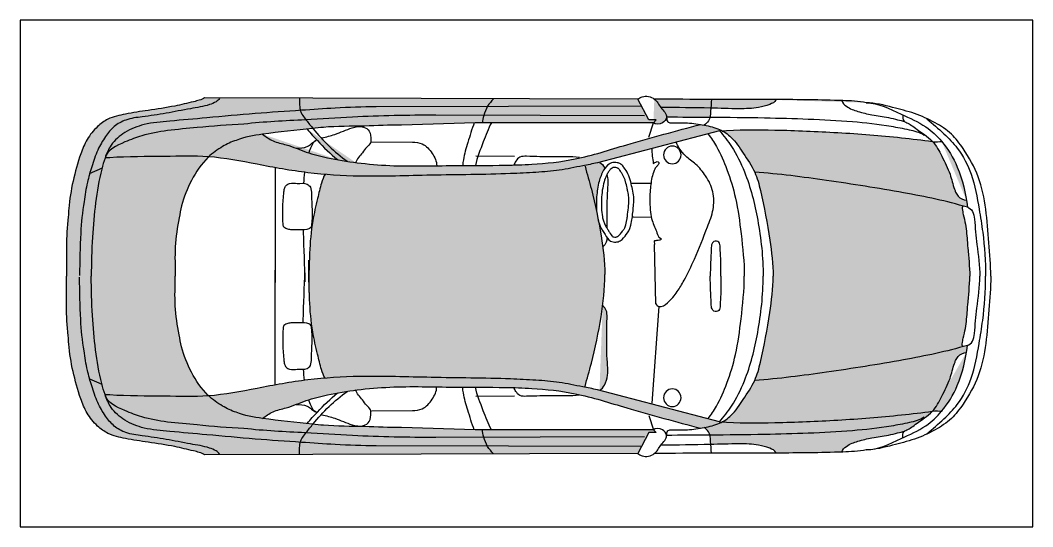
# Model space of a CAD drawing. Header units: inches. Extents: x 0 to 240, y 0 to 120.
import ezdxf

# ---------------------------------------------------------------- set-up
doc = ezdxf.new("R2010")
doc.units = ezdxf.units.IN
doc.header["$MEASUREMENT"] = 0
doc.layers.add('PDF_GROUND', color=7, linetype='Continuous')
doc.layers.add('TOIFA', color=7, linetype='Continuous')

# ---------------------------------------------------------------- blocks, each defined once
blk = doc.blocks.new('A$C242571DA')
at = {"layer": 'PDF_GROUND', "true_color": 0x293189}
h = blk.add_hatch(color=177, dxfattribs=at)
h.dxf.hatch_style = 1
edge = h.paths.add_edge_path()
edge.add_spline(control_points=[(383.4, 1604.8), (382, 1603.8), (376.7, 1600), (371.4, 1596.2), (367.5, 1593.3)], knot_values=[0.073446, 0.073446, 0.073446, 0.073446, 0.078609, 0.093042, 0.093042, 0.093042, 0.093042], degree=3, periodic=0)
edge.add_spline(control_points=[(367.5, 1593.3), (363.7, 1590.6), (360, 1587.9), (356.2, 1585.2)], knot_values=[0.093042, 0.093042, 0.093042, 0.093042, 0.106901, 0.106901, 0.106901, 0.106901], degree=3, periodic=0)
edge.add_spline(control_points=[(356.2, 1585.2), (347.8, 1579.1), (339.4, 1573), (331, 1566.8)], knot_values=[0.106901, 0.106901, 0.106901, 0.106901, 0.137909, 0.137909, 0.137909, 0.137909], degree=3, periodic=0)
edge.add_spline(control_points=[(331, 1566.8), (328.2, 1564.8), (322.9, 1561), (317.6, 1557.1), (315.1, 1555.3)], knot_values=[0.137909, 0.137909, 0.137909, 0.137909, 0.147913, 0.157293, 0.157293, 0.157293, 0.157293], degree=3, periodic=0)
edge.add_spline(control_points=[(315.1, 1555.3), (310.6, 1552), (306.1, 1548.6), (301.7, 1545.2)], knot_values=[0.157293, 0.157293, 0.157293, 0.157293, 0.173801, 0.173801, 0.173801, 0.173801], degree=3, periodic=0)
edge.add_spline(control_points=[(301.7, 1545.2), (298.8, 1542.8), (295.9, 1540.4), (293.1, 1537.9)], knot_values=[0.173801, 0.173801, 0.173801, 0.173801, 0.185026, 0.185026, 0.185026, 0.185026], degree=3, periodic=0)
edge.add_spline(control_points=[(293.1, 1537.9), (289.7, 1534.9), (286.4, 1531.8), (283.3, 1528.5)], knot_values=[0.185026, 0.185026, 0.185026, 0.185026, 0.198629, 0.198629, 0.198629, 0.198629], degree=3, periodic=0)
edge.add_spline(control_points=[(283.3, 1528.5), (333.3, 1534.3), (418.6, 1544.9), (504.1, 1553.2), (539.5, 1556.3)], knot_values=[0.778616, 0.778616, 0.778616, 0.778616, 0.929597, 1.036319, 1.036319, 1.036319, 1.036319], degree=3, periodic=0)
edge.add_spline(control_points=[(539.5, 1556.3), (607.3, 1562.3), (692.1, 1568.1), (776.9, 1572.9), (793.8, 1573.8)], knot_values=[0.523769, 0.523769, 0.523769, 0.523769, 0.72785, 0.778616, 0.778616, 0.778616, 0.778616], degree=3, periodic=0)
edge.add_spline(control_points=[(793.8, 1573.8), (878.5, 1578.2), (965.2, 1581.6), (1052.1, 1583.5), (1054.2, 1583.6)], knot_values=[0.263214, 0.263214, 0.263214, 0.263214, 0.517608, 0.523769, 0.523769, 0.523769, 0.523769], degree=3, periodic=0)
edge.add_spline(control_points=[(1054.2, 1583.6), (1138.2, 1585.4), (1222.4, 1585.9), (1306.2, 1580.5)], knot_values=[0.011219, 0.011219, 0.011219, 0.011219, 0.263214, 0.263214, 0.263214, 0.263214], degree=3, periodic=0)
edge.add_spline(control_points=[(1306.2, 1580.5), (1309.9, 1582.4), (1313.8, 1584.3), (1317.9, 1586.1), (1318.1, 1586.2)], knot_values=[0.240569, 0.240569, 0.240569, 0.240569, 0.252891, 0.253705, 0.253705, 0.253705, 0.253705], degree=3, periodic=0)
edge.add_spline(control_points=[(1318.1, 1586.2), (1321.4, 1587.7), (1324.8, 1589.1), (1328.1, 1590.4)], knot_values=[0.229769, 0.229769, 0.229769, 0.229769, 0.240569, 0.240569, 0.240569, 0.240569], degree=3, periodic=0)
edge.add_spline(control_points=[(1328.1, 1590.4), (1333.1, 1592.3), (1338.2, 1594), (1343.3, 1595.6)], knot_values=[0.213771, 0.213771, 0.213771, 0.213771, 0.229769, 0.229769, 0.229769, 0.229769], degree=3, periodic=0)
edge.add_spline(control_points=[(1343.3, 1595.6), (1348.5, 1597.3), (1353.7, 1598.8), (1359, 1600.1)], knot_values=[0.197482, 0.197482, 0.197482, 0.197482, 0.213771, 0.213771, 0.213771, 0.213771], degree=3, periodic=0)
edge.add_spline(control_points=[(1359, 1600.1), (1366.3, 1602), (1373.7, 1603.7), (1381.2, 1605.3)], knot_values=[0.174774, 0.174774, 0.174774, 0.174774, 0.197482, 0.197482, 0.197482, 0.197482], degree=3, periodic=0)
edge.add_spline(control_points=[(1381.2, 1605.3), (1384.3, 1605.9), (1387.6, 1606.6), (1390.9, 1607.2), (1391, 1607.2)], knot_values=[0.164857, 0.164857, 0.164857, 0.164857, 0.174457, 0.174774, 0.174774, 0.174774, 0.174774], degree=3, periodic=0)
edge.add_spline(control_points=[(1391, 1607.2), (1389.1, 1608.8), (1387.2, 1610.3), (1385.4, 1611.9)], knot_values=[3.205179, 3.205179, 3.205179, 3.205179, 3.386321, 3.386321, 3.386321, 3.386321], degree=3, periodic=0)
edge.add_spline(control_points=[(1385.4, 1611.9), (1383.8, 1613.3), (1382.3, 1614.7), (1380.8, 1616.2)], knot_values=[3.047326, 3.047326, 3.047326, 3.047326, 3.205179, 3.205179, 3.205179, 3.205179], degree=3, periodic=0)
edge.add_spline(control_points=[(1380.8, 1616.2), (1379.4, 1617.6), (1378, 1619), (1376.7, 1620.4)], knot_values=[2.898719, 2.898719, 2.898719, 2.898719, 3.047326, 3.047326, 3.047326, 3.047326], degree=3, periodic=0)
edge.add_spline(control_points=[(1376.7, 1620.4), (1375.8, 1621.5), (1374.9, 1622.6), (1374, 1623.7)], knot_values=[2.78649, 2.78649, 2.78649, 2.78649, 2.898719, 2.898719, 2.898719, 2.898719], degree=3, periodic=0)
edge.add_spline(control_points=[(1374, 1623.7), (1373.2, 1624.8), (1372.4, 1625.9), (1371.7, 1627)], knot_values=[2.682409, 2.682409, 2.682409, 2.682409, 2.78649, 2.78649, 2.78649, 2.78649], degree=3, periodic=0)
edge.add_spline(control_points=[(1371.7, 1627), (1371.4, 1627.3), (1370.9, 1628.1), (1370.5, 1628.9), (1370.2, 1629.4)], knot_values=[2.609415, 2.609415, 2.609415, 2.609415, 2.640719, 2.682409, 2.682409, 2.682409, 2.682409], degree=3, periodic=0)
edge.add_spline(control_points=[(1370.2, 1629.4), (1369.6, 1630.6), (1368.9, 1631.7), (1368.4, 1633)], knot_values=[2.504791, 2.504791, 2.504791, 2.504791, 2.609415, 2.609415, 2.609415, 2.609415], degree=3, periodic=0)
edge.add_spline(control_points=[(1368.4, 1633), (1367.8, 1634.3), (1367.2, 1635.6), (1366.7, 1637)], knot_values=[2.392853, 2.392853, 2.392853, 2.392853, 2.504791, 2.504791, 2.504791, 2.504791], degree=3, periodic=0)
edge.add_spline(control_points=[(1366.7, 1637), (1366.2, 1638.2), (1365.8, 1639.5), (1365.4, 1640.9)], knot_values=[2.288109, 2.288109, 2.288109, 2.288109, 2.392853, 2.392853, 2.392853, 2.392853], degree=3, periodic=0)
edge.add_spline(control_points=[(1365.4, 1640.9), (1365.1, 1641.9), (1364.8, 1643), (1364.5, 1644.1)], knot_values=[2.202513, 2.202513, 2.202513, 2.202513, 2.288109, 2.288109, 2.288109, 2.288109], degree=3, periodic=0)
edge.add_spline(control_points=[(1364.5, 1644.1), (1364.2, 1645.2), (1364, 1646.3), (1363.7, 1647.5)], knot_values=[2.116451, 2.116451, 2.116451, 2.116451, 2.202513, 2.202513, 2.202513, 2.202513], degree=3, periodic=0)
edge.add_spline(control_points=[(1363.7, 1647.5), (1363.1, 1650.1), (1362.7, 1652.8), (1362.3, 1655.5)], knot_values=[1.916101, 1.916101, 1.916101, 1.916101, 2.116451, 2.116451, 2.116451, 2.116451], degree=3, periodic=0)
edge.add_spline(control_points=[(1362.3, 1655.5), (1361.8, 1658.8), (1361.5, 1662.1), (1361.1, 1665.4)], knot_values=[1.674879, 1.674879, 1.674879, 1.674879, 1.916101, 1.916101, 1.916101, 1.916101], degree=3, periodic=0)
edge.add_spline(control_points=[(1361.1, 1665.4), (1360.9, 1668.3), (1360.2, 1676.5), (1359.5, 1684.5), (1359.1, 1689.6)], knot_values=[1.078739, 1.078739, 1.078739, 1.078739, 1.291459, 1.674879, 1.674879, 1.674879, 1.674879], degree=3, periodic=0)
edge.add_spline(control_points=[(1359.1, 1689.6), (1313.4, 1688.4), (1236.6, 1685.6), (1138.6, 1687.6), (1080.9, 1704.2), (1048.6, 1717.9), (1043.6, 1729.2)], knot_values=[0, 0, 0, 0, 0.137516, 0.231926, 0.2878, 0.3243, 0.3243, 0.3243, 0.3243], degree=3, periodic=0)
edge.add_spline(control_points=[(1356.8, 1731.1), (1251.6, 1730.6), (1040, 1732.2), (829.1, 1729.7), (722.7, 1726.3)], knot_values=[0.118509, 0.118509, 0.118509, 0.118509, 0.43419, 0.752742, 0.752742, 0.752742, 0.752742], degree=3, periodic=0)
edge.add_spline(control_points=[(722.7, 1726.3), (720.7, 1714.8), (694.4, 1689.9), (643, 1671.8), (573.6, 1655.4), (508.5, 1647), (455.9, 1634.9), (430.1, 1627.7), (419, 1624.7)], knot_values=[0.000284, 0.000284, 0.000284, 0.000284, 0.034703, 0.095976, 0.165934, 0.247156, 0.292994, 0.32743, 0.32743, 0.32743, 0.32743], degree=3, periodic=0)
edge.add_spline(control_points=[(416.9, 1623.2), (417.4, 1623.5), (417.8, 1623.8), (418.2, 1624.1)], knot_values=[0.033989, 0.033989, 0.033989, 0.033989, 0.035599, 0.035599, 0.035599, 0.035599], degree=3, periodic=0)
edge.add_spline(control_points=[(411.9, 1620.5), (413.7, 1621.3), (415.4, 1622.2), (416.9, 1623.2)], knot_values=[0.035599, 0.035599, 0.035599, 0.035599, 0.041304, 0.041304, 0.041304, 0.041304], degree=3, periodic=0)
edge.add_spline(control_points=[(411.9, 1620.5), (411, 1620.1), (410, 1619.7), (409.1, 1619.2)], knot_values=[0.041304, 0.041304, 0.041304, 0.041304, 0.04431, 0.04431, 0.04431, 0.04431], degree=3, periodic=0)
edge.add_spline(control_points=[(409.1, 1619.2), (407.2, 1618.5), (405.3, 1617.7), (403.5, 1616.9)], knot_values=[0.04431, 0.04431, 0.04431, 0.04431, 0.05013, 0.05013, 0.05013, 0.05013], degree=3, periodic=0)
edge.add_spline(control_points=[(403.5, 1616.9), (403.4, 1616.9), (401.2, 1615.9), (399.1, 1614.8), (397.1, 1613.6)], knot_values=[0.05013, 0.05013, 0.05013, 0.05013, 0.050282, 0.057149, 0.057149, 0.057149, 0.057149], degree=3, periodic=0)
edge.add_spline(control_points=[(397.1, 1613.6), (395.4, 1612.7), (393.7, 1611.7), (392.1, 1610.7)], knot_values=[0.057149, 0.057149, 0.057149, 0.057149, 0.062871, 0.062871, 0.062871, 0.062871], degree=3, periodic=0)
edge.add_spline(control_points=[(392.1, 1610.7), (389.1, 1608.8), (386.2, 1606.8), (383.4, 1604.8)], knot_values=[0.062871, 0.062871, 0.062871, 0.062871, 0.073446, 0.073446, 0.073446, 0.073446], degree=3, periodic=0)
h = blk.add_hatch(color=177, dxfattribs=at)
h.dxf.hatch_style = 1
edge = h.paths.add_edge_path()
edge.add_spline(control_points=[(3797.6, 293.2), (3777.1, 274.2), (3734, 244), (3687, 220.8), (3664.1, 213.5)], knot_values=[0, 0, 0, 0, 0.083478, 0.155553, 0.155553, 0.155553, 0.155553], degree=3, periodic=0)
edge.add_spline(control_points=[(3664.1, 213.5), (3623.2, 197.4), (3498.3, 176.1), (3373.7, 164.3), (3292.3, 155.6), (3291.8, 155.6)], knot_values=[0.430565, 0.430565, 0.430565, 0.430565, 0.562046, 0.806329, 0.807718, 0.807718, 0.807718, 0.807718], degree=3, periodic=0)
edge.add_spline(control_points=[(3291.8, 155.6), (3302.7, 142.3), (3313.7, 128.4), (3325, 114.1), (3325.4, 113.6)], knot_values=[0.112191, 0.112191, 0.112191, 0.112191, 0.163556, 0.165363, 0.165363, 0.165363, 0.165363], degree=3, periodic=0)
edge.add_spline(control_points=[(3325.4, 113.6), (3336.5, 99.4), (3360.5, 68.2), (3355, 28.3), (3356.4, 8.5)], knot_values=[0.001097, 0.001097, 0.001097, 0.001097, 0.053551, 0.112191, 0.112191, 0.112191, 0.112191], degree=3, periodic=0)
edge.add_line((3356.4, 8.5), (3817.1, 6.9))
edge.add_spline(control_points=[(3817.1, 6.9), (3833.2, 17), (3882.9, 28.6), (3973.3, 51.5), (4085.1, 66.3), (4193.8, 84), (4280.6, 102.4), (4343.9, 148.6), (4390, 206.4), (4427.4, 298), (4457.8, 410.1), (4475.7, 513.3), (4478.4, 571.6), (4479.3, 585.2)], knot_values=[0, 0, 0, 0, 0.056668, 0.14946, 0.28161, 0.392935, 0.481686, 0.542967, 0.622845, 0.69797, 0.833643, 0.965665, 1.00577, 1.00577, 1.00577, 1.00577], degree=3, periodic=0)
edge.add_spline(control_points=[(4479.3, 585.2), (4491, 680.6), (4488, 777.3), (4488, 873.4)], knot_values=[0, 0, 0, 0, 0.283488, 0.283488, 0.283488, 0.283488], degree=3, periodic=0)
edge.add_spline(control_points=[(4488, 873.4), (4488, 969.5), (4491, 1066.2), (4479.3, 1161.6)], knot_values=[0, 0, 0, 0, 0.283488, 0.283488, 0.283488, 0.283488], degree=3, periodic=0)
edge.add_spline(control_points=[(4479.3, 1161.6), (4478.4, 1175.1), (4475.7, 1233.4), (4457.8, 1336.6), (4427.4, 1448.7), (4390, 1540.3), (4343.9, 1598.1), (4280.6, 1644.3), (4193.8, 1662.8), (4085.1, 1680.5), (3973.3, 1695.2), (3882.9, 1718.2), (3833.2, 1729.7), (3817.1, 1739.9)], knot_values=[0, 0, 0, 0, 0.040105, 0.172128, 0.3078, 0.382926, 0.462803, 0.524084, 0.612835, 0.72416, 0.85631, 0.949102, 1.00577, 1.00577, 1.00577, 1.00577], degree=3, periodic=0)
edge.add_line((3817.1, 1739.9), (3356.4, 1738.3))
edge.add_spline(control_points=[(3356.4, 1738.3), (3355, 1718.4), (3357.9, 1697.4), (3352.6, 1678.8)], knot_values=[0.001097, 0.001097, 0.001097, 0.001097, 0.059737, 0.059737, 0.059737, 0.059737], degree=3, periodic=0)
edge.add_spline(control_points=[(3352.6, 1678.8), (3425.4, 1673.9), (3576.9, 1664.1), (3788.2, 1643.6), (3968, 1628.1), (4103.8, 1616.8), (4203.6, 1578.1), (4268.5, 1522.3), (4289.7, 1477.2), (4296.4, 1459.6)], knot_values=[0.368293, 0.368293, 0.368293, 0.368293, 0.587433, 0.823543, 1.004622, 1.129816, 1.230113, 1.320655, 1.37602, 1.37602, 1.37602, 1.37602], degree=3, periodic=0)
edge.add_spline(control_points=[(4296.4, 1459.6), (4298.2, 1455.8), (4299.6, 1451.8), (4300.7, 1447.5)], knot_values=[0.696719, 0.696719, 0.696719, 0.696719, 0.709615, 0.709615, 0.709615, 0.709615], degree=3, periodic=0)
edge.add_spline(control_points=[(4300.7, 1447.5), (4292.7, 1447.9), (4196.2, 1455.2), (4028.9, 1452.9), (3868.6, 1458.7), (3798, 1453.5), (3797.6, 1453.5)], knot_values=[1.898473, 1.898473, 1.898473, 1.898473, 1.922449, 2.188726, 2.40055, 2.401703, 2.401703, 2.401703, 2.401703], degree=3, periodic=0)
edge.add_spline(control_points=[(3797.6, 1453.5), (3798.2, 1452.9), (3832.6, 1420.8), (3884.1, 1342.9), (3925.1, 1239.9), (3937.3, 1177), (3940.4, 1157.6)], knot_values=[0.155553, 0.155553, 0.155553, 0.155553, 0.158128, 0.295809, 0.426246, 0.484229, 0.484229, 0.484229, 0.484229], degree=3, periodic=0)
edge.add_spline(control_points=[(3940.4, 1157.6), (3949.9, 1111), (3964.3, 1016.4), (3960.5, 921), (3959.8, 873.4)], knot_values=[0, 0, 0, 0, 0.140379, 0.280847, 0.280847, 0.280847, 0.280847], degree=3, periodic=0)
edge.add_spline(control_points=[(3959.8, 873.4), (3960.5, 825.8), (3964.3, 730.4), (3949.9, 635.7), (3940.4, 589.1)], knot_values=[0, 0, 0, 0, 0.140468, 0.280847, 0.280847, 0.280847, 0.280847], degree=3, periodic=0)
edge.add_spline(control_points=[(3940.4, 589.1), (3937.3, 569.7), (3925.1, 506.9), (3884.1, 403.8), (3832.6, 326), (3798.2, 293.8), (3797.6, 293.2)], knot_values=[0.155553, 0.155553, 0.155553, 0.155553, 0.213536, 0.343973, 0.481653, 0.484229, 0.484229, 0.484229, 0.484229], degree=3, periodic=0)
edge = h.paths.add_edge_path(flags=16)
edge.add_spline(control_points=[(3766.3, 29), (3764.9, 28.3), (3763.6, 27.5), (3762.2, 26.6)], knot_values=[0.023523, 0.023523, 0.023523, 0.023523, 0.028136, 0.028136, 0.028136, 0.028136], degree=3, periodic=0)
edge.add_spline(control_points=[(3762.2, 26.6), (3761.8, 26.3), (3760.7, 25.7), (3759.6, 25), (3759, 24.5)], knot_values=[0.019827, 0.019827, 0.019827, 0.019827, 0.02143, 0.023523, 0.023523, 0.023523, 0.023523], degree=3, periodic=0)
edge.add_spline(control_points=[(3759, 24.5), (3758.2, 23.9), (3757.3, 23.3), (3756.5, 22.7)], knot_values=[0.016778, 0.016778, 0.016778, 0.016778, 0.019827, 0.019827, 0.019827, 0.019827], degree=3, periodic=0)
edge.add_spline(control_points=[(3756.5, 22.7), (3755.5, 21.9), (3754.5, 21.1), (3753.5, 20.3)], knot_values=[0.013087, 0.013087, 0.013087, 0.013087, 0.016778, 0.016778, 0.016778, 0.016778], degree=3, periodic=0)
edge.add_spline(control_points=[(3753.5, 20.3), (3752.7, 19.6), (3752, 18.9), (3751.3, 18.2)], knot_values=[0.010081, 0.010081, 0.010081, 0.010081, 0.013087, 0.013087, 0.013087, 0.013087], degree=3, periodic=0)
edge.add_spline(control_points=[(3751.3, 18.2), (3750.6, 17.5), (3749.9, 16.8), (3749.3, 16.1)], knot_values=[0.007261, 0.007261, 0.007261, 0.007261, 0.010081, 0.010081, 0.010081, 0.010081], degree=3, periodic=0)
edge.add_spline(control_points=[(3749.3, 16.1), (3748.8, 15.5), (3748.4, 14.9), (3747.9, 14.3)], knot_values=[0.005044, 0.005044, 0.005044, 0.005044, 0.007261, 0.007261, 0.007261, 0.007261], degree=3, periodic=0)
edge.add_spline(control_points=[(3747.9, 14.3), (3747.6, 13.8), (3747.2, 13.3), (3746.9, 12.8)], knot_values=[0.003204, 0.003204, 0.003204, 0.003204, 0.005044, 0.005044, 0.005044, 0.005044], degree=3, periodic=0)
edge.add_spline(control_points=[(3746.9, 12.8), (3746.6, 12.4), (3746.4, 11.9), (3746.1, 11.5)], knot_values=[0.001682, 0.001682, 0.001682, 0.001682, 0.003204, 0.003204, 0.003204, 0.003204], degree=3, periodic=0)
edge.add_spline(control_points=[(3746.1, 11.5), (3745.8, 11), (3745.6, 10.5), (3745.3, 10)], knot_values=[0, 0, 0, 0, 0.001682, 0.001682, 0.001682, 0.001682], degree=3, periodic=0)
edge.add_spline(control_points=[(3747.9, 14.3), (3747.6, 13.8), (3747.2, 13.3), (3746.9, 12.8)], knot_values=[0.003204, 0.003204, 0.003204, 0.003204, 0.005044, 0.005044, 0.005044, 0.005044], degree=3, periodic=0)
edge.add_spline(control_points=[(3751.3, 18.2), (3750.6, 17.5), (3749.9, 16.8), (3749.3, 16.1)], knot_values=[0.007261, 0.007261, 0.007261, 0.007261, 0.010081, 0.010081, 0.010081, 0.010081], degree=3, periodic=0)
edge.add_spline(control_points=[(3753.5, 20.3), (3752.7, 19.6), (3752, 18.9), (3751.3, 18.2)], knot_values=[0.010081, 0.010081, 0.010081, 0.010081, 0.013087, 0.013087, 0.013087, 0.013087], degree=3, periodic=0)
edge.add_spline(control_points=[(3756.5, 22.7), (3755.5, 21.9), (3754.5, 21.1), (3753.5, 20.3)], knot_values=[0.013087, 0.013087, 0.013087, 0.013087, 0.016778, 0.016778, 0.016778, 0.016778], degree=3, periodic=0)
edge.add_spline(control_points=[(3759, 24.5), (3758.2, 23.9), (3757.3, 23.3), (3756.5, 22.7)], knot_values=[0.016778, 0.016778, 0.016778, 0.016778, 0.019827, 0.019827, 0.019827, 0.019827], degree=3, periodic=0)
edge.add_spline(control_points=[(3762.2, 26.6), (3761.8, 26.3), (3760.7, 25.7), (3759.6, 25), (3759, 24.5)], knot_values=[0.019827, 0.019827, 0.019827, 0.019827, 0.02143, 0.023523, 0.023523, 0.023523, 0.023523], degree=3, periodic=0)
edge.add_spline(control_points=[(3766.3, 29), (3764.9, 28.3), (3763.6, 27.5), (3762.2, 26.6)], knot_values=[0.023523, 0.023523, 0.023523, 0.023523, 0.028136, 0.028136, 0.028136, 0.028136], degree=3, periodic=0)
edge.add_spline(control_points=[(3771.1, 31.6), (3769.5, 30.8), (3767.9, 29.9), (3766.3, 29)], knot_values=[0.028136, 0.028136, 0.028136, 0.028136, 0.033579, 0.033579, 0.033579, 0.033579], degree=3, periodic=0)
edge = h.paths.add_edge_path(flags=16)
edge.add_spline(control_points=[(4291.5, 278.6), (4292.5, 280.1), (4293.4, 281.6), (4294.3, 283.2)], knot_values=[0.686665, 0.686665, 0.686665, 0.686665, 0.692132, 0.692132, 0.692132, 0.692132], degree=3, periodic=0)
edge.add_spline(control_points=[(4294.3, 283.2), (4295, 284.5), (4295.7, 285.8), (4296.4, 287.2)], knot_values=[0.692132, 0.692132, 0.692132, 0.692132, 0.696719, 0.696719, 0.696719, 0.696719], degree=3, periodic=0)
edge.add_spline(control_points=[(4296.4, 287.2), (4296.6, 287.6), (4296.8, 288), (4297, 288.4)], knot_values=[0.696719, 0.696719, 0.696719, 0.696719, 0.69816, 0.69816, 0.69816, 0.69816], degree=3, periodic=0)
edge.add_spline(control_points=[(4299, 293.5), (4298.4, 291.7), (4297.7, 290.1), (4297, 288.4)], knot_values=[0.69816, 0.69816, 0.69816, 0.69816, 0.70362, 0.70362, 0.70362, 0.70362], degree=3, periodic=0)
edge.add_spline(control_points=[(4297, 288.4), (4296.8, 288), (4296.6, 287.6), (4296.4, 287.2)], knot_values=[0.696719, 0.696719, 0.696719, 0.696719, 0.69816, 0.69816, 0.69816, 0.69816], degree=3, periodic=0)
edge.add_spline(control_points=[(4296.4, 287.2), (4295.7, 285.8), (4295, 284.5), (4294.3, 283.2)], knot_values=[0.692132, 0.692132, 0.692132, 0.692132, 0.696719, 0.696719, 0.696719, 0.696719], degree=3, periodic=0)
edge = h.paths.add_edge_path(flags=16)
edge.add_spline(control_points=[(3751.3, 1728.6), (3750.1, 1729.8), (3748.9, 1731.1), (3747.9, 1732.4)], knot_values=[0.005044, 0.005044, 0.005044, 0.005044, 0.010081, 0.010081, 0.010081, 0.010081], degree=3, periodic=0)
edge.add_spline(control_points=[(3746.9, 1734), (3746.6, 1734.4), (3746.4, 1734.8), (3746.1, 1735.3)], knot_values=[0.001682, 0.001682, 0.001682, 0.001682, 0.003204, 0.003204, 0.003204, 0.003204], degree=3, periodic=0)
edge.add_spline(control_points=[(3745.3, 1736.8), (3745.6, 1736.3), (3745.8, 1735.8), (3746.1, 1735.3)], knot_values=[0, 0, 0, 0, 0.001682, 0.001682, 0.001682, 0.001682], degree=3, periodic=0)
edge.add_spline(control_points=[(3746.1, 1735.3), (3746.4, 1734.8), (3746.6, 1734.4), (3746.9, 1734)], knot_values=[0.001682, 0.001682, 0.001682, 0.001682, 0.003204, 0.003204, 0.003204, 0.003204], degree=3, periodic=0)
edge.add_spline(control_points=[(3746.9, 1734), (3747.2, 1733.4), (3747.6, 1732.9), (3747.9, 1732.4)], knot_values=[0.003204, 0.003204, 0.003204, 0.003204, 0.005044, 0.005044, 0.005044, 0.005044], degree=3, periodic=0)
edge.add_spline(control_points=[(3747.9, 1732.4), (3748.9, 1731.1), (3750.1, 1729.8), (3751.3, 1728.6)], knot_values=[0.005044, 0.005044, 0.005044, 0.005044, 0.010081, 0.010081, 0.010081, 0.010081], degree=3, periodic=0)
edge.add_spline(control_points=[(3751.3, 1728.6), (3752, 1727.8), (3752.7, 1727.1), (3753.5, 1726.5)], knot_values=[0.010081, 0.010081, 0.010081, 0.010081, 0.013087, 0.013087, 0.013087, 0.013087], degree=3, periodic=0)
edge.add_spline(control_points=[(3753.5, 1726.5), (3754.5, 1725.6), (3755.5, 1724.8), (3756.5, 1724.1)], knot_values=[0.013087, 0.013087, 0.013087, 0.013087, 0.016778, 0.016778, 0.016778, 0.016778], degree=3, periodic=0)
edge.add_spline(control_points=[(3756.5, 1724.1), (3757.3, 1723.4), (3758.2, 1722.8), (3759, 1722.2)], knot_values=[0.016778, 0.016778, 0.016778, 0.016778, 0.019827, 0.019827, 0.019827, 0.019827], degree=3, periodic=0)
edge.add_spline(control_points=[(3759, 1722.2), (3759.6, 1721.8), (3760.7, 1721.1), (3761.8, 1720.4), (3762.2, 1720.1)], knot_values=[0.019827, 0.019827, 0.019827, 0.019827, 0.021921, 0.023523, 0.023523, 0.023523, 0.023523], degree=3, periodic=0)
edge.add_spline(control_points=[(3762.2, 1720.1), (3763.6, 1719.3), (3764.9, 1718.5), (3766.3, 1717.7)], knot_values=[0.023523, 0.023523, 0.023523, 0.023523, 0.028136, 0.028136, 0.028136, 0.028136], degree=3, periodic=0)
edge.add_spline(control_points=[(3771.1, 1715.2), (3769.5, 1716), (3767.9, 1716.8), (3766.3, 1717.7)], knot_values=[0.028136, 0.028136, 0.028136, 0.028136, 0.033579, 0.033579, 0.033579, 0.033579], degree=3, periodic=0)
edge.add_spline(control_points=[(3766.3, 1717.7), (3764.9, 1718.5), (3763.6, 1719.3), (3762.2, 1720.1)], knot_values=[0.023523, 0.023523, 0.023523, 0.023523, 0.028136, 0.028136, 0.028136, 0.028136], degree=3, periodic=0)
edge.add_spline(control_points=[(3762.2, 1720.1), (3761.8, 1720.4), (3760.7, 1721.1), (3759.6, 1721.8), (3759, 1722.2)], knot_values=[0.019827, 0.019827, 0.019827, 0.019827, 0.02143, 0.023523, 0.023523, 0.023523, 0.023523], degree=3, periodic=0)
edge.add_spline(control_points=[(3759, 1722.2), (3758.2, 1722.8), (3757.3, 1723.4), (3756.5, 1724.1)], knot_values=[0.016778, 0.016778, 0.016778, 0.016778, 0.019827, 0.019827, 0.019827, 0.019827], degree=3, periodic=0)
edge.add_spline(control_points=[(3756.5, 1724.1), (3755.5, 1724.8), (3754.5, 1725.6), (3753.5, 1726.5)], knot_values=[0.013087, 0.013087, 0.013087, 0.013087, 0.016778, 0.016778, 0.016778, 0.016778], degree=3, periodic=0)
edge.add_spline(control_points=[(3753.5, 1726.5), (3752.7, 1727.1), (3752, 1727.8), (3751.3, 1728.6)], knot_values=[0.010081, 0.010081, 0.010081, 0.010081, 0.013087, 0.013087, 0.013087, 0.013087], degree=3, periodic=0)
edge = h.paths.add_edge_path()
edge.add_spline(control_points=[(2444.3, 49.4), (2444, 48.9), (2436, 35.7), (2424.9, 23.5), (2414.7, 11.8)], knot_values=[1.808086, 1.808086, 1.808086, 1.808086, 1.851678, 2.962466, 2.962466, 2.962466, 2.962466], degree=3, periodic=0)
edge.add_line((2414.7, 11.8), (3356.4, 8.5))
edge.add_spline(control_points=[(3356.4, 8.5), (3355, 28.3), (3357.9, 49.4), (3352.6, 68)], knot_values=[0.001097, 0.001097, 0.001097, 0.001097, 0.059737, 0.059737, 0.059737, 0.059737], degree=3, periodic=0)
edge.add_spline(control_points=[(3352.6, 68), (3350.9, 67.9), (3294.6, 64.1), (3172.1, 55.5), (3051, 51.1), (2984.7, 51)], knot_values=[0, 0, 0, 0, 0.004969, 0.16942, 0.368293, 0.368293, 0.368293, 0.368293], degree=3, periodic=0)
edge.add_line((2984.7, 51), (2444.3, 49.4))
edge = h.paths.add_edge_path()
edge.add_line((1714.3, 14.2), (2414.7, 11.8))
edge.add_spline(control_points=[(2414.7, 11.8), (2424.9, 23.5), (2436, 35.7), (2444, 48.9), (2444.3, 49.4)], knot_values=[1.808086, 1.808086, 1.808086, 1.808086, 2.918874, 2.962466, 2.962466, 2.962466, 2.962466], degree=3, periodic=0)
edge.add_line((2444.3, 49.4), (1696.4, 47.3))
edge.add_line((1696.4, 47.3), (1714.3, 14.2))
edge = h.paths.add_edge_path()
edge.add_spline(control_points=[(1356.8, 15.6), (1357.3, 15.6), (1449.7, 15.1), (1542, 13.6), (1633.8, 13.1)], knot_values=[0.752742, 0.752742, 0.752742, 0.752742, 0.754269, 1.029686, 1.029686, 1.029686, 1.029686], degree=3, periodic=0)
edge.add_spline(control_points=[(1638.3, 128.2), (1627.9, 138.5), (1594.1, 136.5), (1561.7, 94.4), (1605.6, 55.3), (1628.7, 5.5), (1683.3, -6.3), (1707.7, 9.2), (1714.3, 14.2)], knot_values=[0, 0, 0, 0, 0.043664, 0.078116, 0.131937, 0.183557, 0.24332, 0.268184, 0.268184, 0.268184, 0.268184], degree=3, periodic=0)
edge.add_spline(control_points=[(1601.5, 54.1), (1521.7, 54.3), (1440.6, 55), (1360.1, 57.2), (1359.1, 57.2)], knot_values=[0.3243, 0.3243, 0.3243, 0.3243, 0.563608, 0.566707, 0.566707, 0.566707, 0.566707], degree=3, periodic=0)
edge.add_spline(control_points=[(1359.1, 57.2), (1358, 43.2), (1357, 29.6), (1356.8, 15.6)], knot_values=[0.027209, 0.027209, 0.027209, 0.027209, 1.078739, 1.078739, 1.078739, 1.078739], degree=3, periodic=0)
edge = h.paths.add_edge_path()
edge.add_spline(control_points=[(1359.1, 57.2), (1313.4, 58.4), (1236.6, 61.1), (1138.6, 59.2), (1080.9, 42.6), (1048.6, 28.9), (1043.6, 17.6)], knot_values=[0, 0, 0, 0, 0.137516, 0.231926, 0.2878, 0.3243, 0.3243, 0.3243, 0.3243], degree=3, periodic=0)
edge.add_spline(control_points=[(604.6, 31), (642.1, 23.4), (788.5, 17.5), (1038.8, 14.6), (1251.6, 16.2), (1356.8, 15.6)], knot_values=[0, 0, 0, 0, 0.114897, 0.437061, 0.752742, 0.752742, 0.752742, 0.752742], degree=3, periodic=0)
edge.add_spline(control_points=[(1356.8, 15.6), (1357, 29.6), (1358, 43.2), (1359.1, 57.2)], knot_values=[0.027209, 0.027209, 0.027209, 0.027209, 1.078739, 1.078739, 1.078739, 1.078739], degree=3, periodic=0)
edge = h.paths.add_edge_path(flags=17)
edge.add_spline(control_points=[(1359.1, 57.2), (1360.1, 57.2), (1440.6, 55), (1521.7, 54.3), (1601.5, 54.1)], knot_values=[0.3243, 0.3243, 0.3243, 0.3243, 0.327398, 0.566707, 0.566707, 0.566707, 0.566707], degree=3, periodic=0)
edge.add_spline(control_points=[(1714.3, 14.2), (1707.7, 9.2), (1683.3, -6.3), (1628.7, 5.5), (1605.6, 55.3), (1572.5, 84.8), (1574, 101.1)], knot_values=[0, 0, 0, 0, 0.024864, 0.084627, 0.136247, 0.190068, 0.190068, 0.190068, 0.190068], degree=3, periodic=0)
edge.add_spline(control_points=[(1574, 101.1), (1504.7, 102), (1434.8, 102.2), (1365, 102.6), (1364.5, 102.6)], knot_values=[1.048465, 1.048465, 1.048465, 1.048465, 1.256353, 1.257936, 1.257936, 1.257936, 1.257936], degree=3, periodic=0)
edge.add_spline(control_points=[(1364.5, 102.6), (1362.1, 93.1), (1360.8, 77.4), (1359.5, 62.3), (1359.1, 57.2)], knot_values=[1.078739, 1.078739, 1.078739, 1.078739, 1.819093, 2.202513, 2.202513, 2.202513, 2.202513], degree=3, periodic=0)
h = blk.add_hatch(color=177, dxfattribs=at)
h.dxf.hatch_style = 1
edge = h.paths.add_edge_path()
edge.add_spline(control_points=[(3626.6, 1612), (3702.5, 1609.1), (3826.2, 1596.8), (3991.4, 1583.2), (4111.7, 1562.4), (4208.4, 1524.2), (4280.9, 1492.2), (4296.4, 1459.6)], knot_values=[0, 0, 0, 0, 0.227798, 0.371948, 0.499681, 0.586344, 0.696719, 0.696719, 0.696719, 0.696719], degree=3, periodic=0)
edge.add_spline(control_points=[(4296.4, 1459.6), (4289.7, 1477.2), (4268.5, 1522.3), (4203.6, 1578.1), (4103.8, 1616.8), (3968, 1628.1), (3788.2, 1643.6), (3576.9, 1664.1), (3425.4, 1673.9), (3352.6, 1678.8)], knot_values=[0.368293, 0.368293, 0.368293, 0.368293, 0.423658, 0.5142, 0.614498, 0.739692, 0.920771, 1.15688, 1.37602, 1.37602, 1.37602, 1.37602], degree=3, periodic=0)
edge.add_spline(control_points=[(3352.6, 1678.8), (3347.8, 1662.1), (3336.5, 1647.4), (3325.4, 1633.2)], knot_values=[0.059737, 0.059737, 0.059737, 0.059737, 0.112191, 0.112191, 0.112191, 0.112191], degree=3, periodic=0)
edge.add_spline(control_points=[(3325.4, 1633.2), (3326.3, 1633.1), (3426.8, 1627.5), (3527.5, 1623.2), (3626.6, 1612)], knot_values=[0.630656, 0.630656, 0.630656, 0.630656, 0.633383, 0.932625, 0.932625, 0.932625, 0.932625], degree=3, periodic=0)
edge = h.paths.add_edge_path()
edge.add_spline(control_points=[(2444.3, 1697.3), (2452.3, 1683.9), (2457.2, 1669.4), (2461.4, 1654.5)], knot_values=[2.962466, 2.962466, 2.962466, 2.962466, 4.123667, 4.123667, 4.123667, 4.123667], degree=3, periodic=0)
edge.add_line((2461.4, 1654.5), (2695.2, 1655.3))
edge.add_spline(control_points=[(2695.2, 1655.3), (2829.9, 1655.3), (3040.2, 1651.4), (3250, 1637.4), (3325.4, 1633.2)], knot_values=[0, 0, 0, 0, 0.404276, 0.630656, 0.630656, 0.630656, 0.630656], degree=3, periodic=0)
edge.add_spline(control_points=[(3325.4, 1633.2), (3336.5, 1647.4), (3347.8, 1662.1), (3352.6, 1678.8)], knot_values=[0.059737, 0.059737, 0.059737, 0.059737, 0.112191, 0.112191, 0.112191, 0.112191], degree=3, periodic=0)
edge.add_spline(control_points=[(3352.6, 1678.8), (3350.9, 1678.9), (3294.6, 1682.7), (3172.1, 1691.3), (3051, 1695.6), (2984.7, 1695.8)], knot_values=[0, 0, 0, 0, 0.004969, 0.16942, 0.368293, 0.368293, 0.368293, 0.368293], degree=3, periodic=0)
edge.add_line((2984.7, 1695.8), (2444.3, 1697.3))
edge = h.paths.add_edge_path()
edge.add_spline(control_points=[(2414.7, 1735), (2424.9, 1723.3), (2436, 1711.1), (2444, 1697.8), (2444.3, 1697.3)], knot_values=[1.808086, 1.808086, 1.808086, 1.808086, 2.918874, 2.962466, 2.962466, 2.962466, 2.962466], degree=3, periodic=0)
edge.add_line((2444.3, 1697.3), (2984.7, 1695.8))
edge.add_spline(control_points=[(2984.7, 1695.8), (3051, 1695.6), (3172.1, 1691.3), (3294.6, 1682.7), (3350.9, 1678.9), (3352.6, 1678.8)], knot_values=[0, 0, 0, 0, 0.198873, 0.363323, 0.368293, 0.368293, 0.368293, 0.368293], degree=3, periodic=0)
edge.add_spline(control_points=[(3352.6, 1678.8), (3357.9, 1697.4), (3355, 1718.4), (3356.4, 1738.3)], knot_values=[0.001097, 0.001097, 0.001097, 0.001097, 0.059737, 0.059737, 0.059737, 0.059737], degree=3, periodic=0)
edge.add_line((3356.4, 1738.3), (2414.7, 1735))
edge = h.paths.add_edge_path()
edge.add_line((1659.9, 1632), (1625.1, 1632))
edge.add_line((1625.1, 1632), (1638.3, 1618.5))
edge.add_line((1638.3, 1618.5), (2467.9, 1618.5))
edge.add_spline(control_points=[(2467.9, 1618.5), (2467.9, 1619.9), (2467.9, 1621.2), (2467.8, 1622.6)], knot_values=[4.938071, 4.938071, 4.938071, 4.938071, 5.040008, 5.040008, 5.040008, 5.040008], degree=3, periodic=0)
edge.add_spline(control_points=[(2467.8, 1622.6), (2467.8, 1622.7), (2467.8, 1622.8), (2467.8, 1622.8)], knot_values=[4.932192, 4.932192, 4.932192, 4.932192, 4.938071, 4.938071, 4.938071, 4.938071], degree=3, periodic=0)
edge.add_spline(control_points=[(2467.8, 1622.8), (2467.7, 1623.9), (2467.6, 1624.9), (2467.5, 1625.9)], knot_values=[4.853964, 4.853964, 4.853964, 4.853964, 4.932192, 4.932192, 4.932192, 4.932192], degree=3, periodic=0)
edge.add_spline(control_points=[(2467.5, 1625.9), (2467.4, 1626.4), (2467.4, 1626.9), (2467.3, 1627.4)], knot_values=[4.817752, 4.817752, 4.817752, 4.817752, 4.853964, 4.853964, 4.853964, 4.853964], degree=3, periodic=0)
edge.add_spline(control_points=[(2467.3, 1627.4), (2467.3, 1627.6), (2467.3, 1627.8), (2467.2, 1628)], knot_values=[4.801821, 4.801821, 4.801821, 4.801821, 4.817752, 4.817752, 4.817752, 4.817752], degree=3, periodic=0)
edge.add_spline(control_points=[(2467.2, 1628), (2467, 1629.9), (2466.7, 1631.7), (2466.4, 1633.6)], knot_values=[4.660219, 4.660219, 4.660219, 4.660219, 4.801821, 4.801821, 4.801821, 4.801821], degree=3, periodic=0)
edge.add_spline(control_points=[(2466.4, 1633.6), (2466.3, 1634.1), (2466.2, 1634.7), (2466.1, 1635.3)], knot_values=[4.617333, 4.617333, 4.617333, 4.617333, 4.660219, 4.660219, 4.660219, 4.660219], degree=3, periodic=0)
edge.add_spline(control_points=[(2466.1, 1635.3), (2466.1, 1635.5), (2466, 1635.8), (2466, 1636)], knot_values=[4.59827, 4.59827, 4.59827, 4.59827, 4.617333, 4.617333, 4.617333, 4.617333], degree=3, periodic=0)
edge.add_spline(control_points=[(2466, 1636), (2465.5, 1638.2), (2465.1, 1640.4), (2464.5, 1642.7)], knot_values=[4.428375, 4.428375, 4.428375, 4.428375, 4.59827, 4.59827, 4.59827, 4.59827], degree=3, periodic=0)
edge.add_spline(control_points=[(2464.5, 1642.7), (2464.5, 1642.7), (2464.5, 1642.8), (2464.5, 1642.9)], knot_values=[4.421389, 4.421389, 4.421389, 4.421389, 4.428375, 4.428375, 4.428375, 4.428375], degree=3, periodic=0)
edge.add_spline(control_points=[(2464.5, 1642.9), (2464.4, 1643.2), (2464.3, 1643.5), (2464.2, 1643.8)], knot_values=[4.397998, 4.397998, 4.397998, 4.397998, 4.421389, 4.421389, 4.421389, 4.421389], degree=3, periodic=0)
edge.add_spline(control_points=[(2464.2, 1643.8), (2463.4, 1647.3), (2462.5, 1650.8), (2461.5, 1654.2), (2461.5, 1654.3)], knot_values=[4.129076, 4.129076, 4.129076, 4.129076, 4.395787, 4.397998, 4.397998, 4.397998, 4.397998], degree=3, periodic=0)
edge.add_spline(control_points=[(2461.5, 1654.3), (2461.4, 1654.3), (2461.4, 1654.4), (2461.4, 1654.5)], knot_values=[4.123669, 4.123669, 4.123669, 4.123669, 4.129076, 4.129076, 4.129076, 4.129076], degree=3, periodic=0)
edge.add_spline(control_points=[(2461.4, 1654.5), (2461.4, 1654.5), (2461.4, 1654.5), (2461.4, 1654.5)], knot_values=[4.123667, 4.123667, 4.123667, 4.123667, 4.123669, 4.123669, 4.123669, 4.123669], degree=3, periodic=0)
edge.add_spline(control_points=[(2461.4, 1654.5), (2461.3, 1655), (2461.1, 1655.6), (2460.9, 1656.1)], knot_values=[4.08121, 4.08121, 4.08121, 4.08121, 4.123667, 4.123667, 4.123667, 4.123667], degree=3, periodic=0)
edge.add_spline(control_points=[(2460.9, 1656.1), (2460.1, 1659.1), (2459.2, 1662), (2458.3, 1664.9)], knot_values=[3.849779, 3.849779, 3.849779, 3.849779, 4.08121, 4.08121, 4.08121, 4.08121], degree=3, periodic=0)
edge.add_spline(control_points=[(2458.3, 1664.9), (2458.3, 1664.9), (2458.3, 1664.9), (2458.3, 1664.9)], knot_values=[3.849777, 3.849777, 3.849777, 3.849777, 3.849779, 3.849779, 3.849779, 3.849779], degree=3, periodic=0)
edge.add_spline(control_points=[(2458.3, 1664.9), (2458.1, 1665.4), (2458, 1665.8), (2457.8, 1666.3)], knot_values=[3.814254, 3.814254, 3.814254, 3.814254, 3.849777, 3.849777, 3.849777, 3.849777], degree=3, periodic=0)
edge.add_spline(control_points=[(2457.8, 1666.3), (2456.6, 1669.9), (2455.4, 1673.5), (2454, 1677.1)], knot_values=[3.525964, 3.525964, 3.525964, 3.525964, 3.814254, 3.814254, 3.814254, 3.814254], degree=3, periodic=0)
edge.add_spline(control_points=[(2454, 1677.1), (2453.9, 1677.4), (2453.7, 1677.8), (2453.6, 1678.2)], knot_values=[3.497225, 3.497225, 3.497225, 3.497225, 3.525964, 3.525964, 3.525964, 3.525964], degree=3, periodic=0)
edge.add_spline(control_points=[(2453.6, 1678.2), (2452.4, 1681.2), (2451.1, 1684.3), (2449.6, 1687.3)], knot_values=[3.246473, 3.246473, 3.246473, 3.246473, 3.497225, 3.497225, 3.497225, 3.497225], degree=3, periodic=0)
edge.add_spline(control_points=[(2449.6, 1687.3), (2449.6, 1687.4), (2449.6, 1687.4), (2449.5, 1687.5)], knot_values=[3.240159, 3.240159, 3.240159, 3.240159, 3.246473, 3.246473, 3.246473, 3.246473], degree=3, periodic=0)
edge.add_spline(control_points=[(2449.5, 1687.5), (2449.5, 1687.5), (2449.5, 1687.5), (2449.5, 1687.5)], knot_values=[3.239372, 3.239372, 3.239372, 3.239372, 3.240159, 3.240159, 3.240159, 3.240159], degree=3, periodic=0)
edge.add_spline(control_points=[(2449.5, 1687.5), (2448.4, 1690), (2447.1, 1692.3), (2445.8, 1694.7)], knot_values=[3.037655, 3.037655, 3.037655, 3.037655, 3.239372, 3.239372, 3.239372, 3.239372], degree=3, periodic=0)
edge.add_spline(control_points=[(2445.8, 1694.7), (2445.7, 1694.8), (2445.7, 1694.9), (2445.6, 1695.1)], knot_values=[3.027291, 3.027291, 3.027291, 3.027291, 3.037655, 3.037655, 3.037655, 3.037655], degree=3, periodic=0)
edge.add_spline(control_points=[(2445.6, 1695.1), (2445.2, 1695.8), (2444.8, 1696.6), (2444.3, 1697.3)], knot_values=[2.962466, 2.962466, 2.962466, 2.962466, 3.027291, 3.027291, 3.027291, 3.027291], degree=3, periodic=0)
edge.add_spline(control_points=[(2444.3, 1697.3), (2444, 1697.8), (2442.6, 1700.2), (2441.1, 1702.5), (2439.8, 1704.3)], knot_values=[2.758303, 2.758303, 2.758303, 2.758303, 2.801896, 2.962466, 2.962466, 2.962466, 2.962466], degree=3, periodic=0)
edge.add_spline(control_points=[(2439.8, 1704.3), (2437.7, 1707.4), (2435.4, 1710.5), (2433, 1713.5)], knot_values=[2.480549, 2.480549, 2.480549, 2.480549, 2.758303, 2.758303, 2.758303, 2.758303], degree=3, periodic=0)
edge.add_spline(control_points=[(2433, 1713.5), (2430.3, 1716.9), (2427.4, 1720.3), (2424.6, 1723.7)], knot_values=[2.163896, 2.163896, 2.163896, 2.163896, 2.480549, 2.480549, 2.480549, 2.480549], degree=3, periodic=0)
edge.add_spline(control_points=[(2424.6, 1723.7), (2421.3, 1727.5), (2418, 1731.2), (2414.7, 1735)], knot_values=[1.808086, 1.808086, 1.808086, 1.808086, 2.163896, 2.163896, 2.163896, 2.163896], degree=3, periodic=0)
edge.add_line((2414.7, 1735), (1714.3, 1732.5))
edge.add_line((1714.3, 1732.5), (1659.9, 1632))
h = blk.add_hatch(color=177, dxfattribs=at)
h.dxf.hatch_style = 1
edge = h.paths.add_edge_path()
edge.add_spline(control_points=[(2461.4, 1654.5), (2461.4, 1654.4), (2464.8, 1642.6), (2467.7, 1630.6), (2467.9, 1618.5)], knot_values=[4.123667, 4.123667, 4.123667, 4.123667, 4.131288, 5.040008, 5.040008, 5.040008, 5.040008], degree=3, periodic=0)
edge.add_line((2467.9, 1618.5), (2503.3, 1618.5))
edge.add_line((2503.3, 1618.5), (2861.6, 1607.5))
edge.add_spline(control_points=[(2861.6, 1607.5), (2921.1, 1607.3), (3047.2, 1600.8), (3190.9, 1602), (3274.6, 1593), (3291.8, 1591.2)], knot_values=[0, 0, 0, 0, 0.178302, 0.378717, 0.430565, 0.430565, 0.430565, 0.430565], degree=3, periodic=0)
edge.add_spline(control_points=[(3291.8, 1591.2), (3302.7, 1604.4), (3313.7, 1618.3), (3325, 1632.7), (3325.4, 1633.2)], knot_values=[0.112191, 0.112191, 0.112191, 0.112191, 0.163556, 0.165363, 0.165363, 0.165363, 0.165363], degree=3, periodic=0)
edge.add_spline(control_points=[(3325.4, 1633.2), (3250, 1637.4), (3040.2, 1651.4), (2829.9, 1655.3), (2695.2, 1655.3)], knot_values=[0, 0, 0, 0, 0.22638, 0.630656, 0.630656, 0.630656, 0.630656], degree=3, periodic=0)
edge.add_line((2695.2, 1655.3), (2461.4, 1654.5))
h = blk.add_hatch(color=177, dxfattribs=at)
h.dxf.hatch_style = 1
edge = h.paths.add_edge_path()
edge.add_spline(control_points=[(3664.1, 1533.3), (3687, 1526), (3734, 1502.7), (3777.1, 1472.6), (3797.6, 1453.5)], knot_values=[0, 0, 0, 0, 0.072075, 0.155553, 0.155553, 0.155553, 0.155553], degree=3, periodic=0)
edge.add_spline(control_points=[(3797.6, 1453.5), (3798, 1453.5), (3868.6, 1458.7), (4028.9, 1452.9), (4196.2, 1455.2), (4292.7, 1447.9), (4300.7, 1447.5)], knot_values=[1.898473, 1.898473, 1.898473, 1.898473, 1.899627, 2.11145, 2.377727, 2.401703, 2.401703, 2.401703, 2.401703], degree=3, periodic=0)
edge.add_spline(control_points=[(4300.7, 1447.5), (4299.3, 1451.6), (4297.9, 1455.6), (4296.4, 1459.6)], knot_values=[1.37602, 1.37602, 1.37602, 1.37602, 1.388577, 1.388577, 1.388577, 1.388577], degree=3, periodic=0)
edge.add_spline(control_points=[(4296.4, 1459.6), (4280.9, 1492.2), (4208.4, 1524.2), (4111.7, 1562.4), (3991.4, 1583.2), (3826.2, 1596.8), (3702.5, 1609.1), (3626.6, 1612)], knot_values=[0, 0, 0, 0, 0.110375, 0.197038, 0.324771, 0.468922, 0.696719, 0.696719, 0.696719, 0.696719], degree=3, periodic=0)
edge.add_spline(control_points=[(3626.6, 1612), (3527.5, 1623.2), (3426.8, 1627.5), (3326.3, 1633.1), (3325.4, 1633.2)], knot_values=[0.630656, 0.630656, 0.630656, 0.630656, 0.929898, 0.932625, 0.932625, 0.932625, 0.932625], degree=3, periodic=0)
edge.add_spline(control_points=[(3325.4, 1633.2), (3325, 1632.7), (3313.7, 1618.3), (3302.7, 1604.4), (3291.8, 1591.2)], knot_values=[0.112191, 0.112191, 0.112191, 0.112191, 0.113998, 0.165363, 0.165363, 0.165363, 0.165363], degree=3, periodic=0)
edge.add_spline(control_points=[(3291.8, 1591.2), (3292.3, 1591.1), (3373.7, 1582.5), (3454.9, 1574.8), (3535.9, 1563.1)], knot_values=[0.430565, 0.430565, 0.430565, 0.430565, 0.431954, 0.676237, 0.676237, 0.676237, 0.676237], degree=3, periodic=0)
edge.add_spline(control_points=[(3535.9, 1563.1), (3579.5, 1556.8), (3623.2, 1549.4), (3664.1, 1533.3)], knot_values=[0.676237, 0.676237, 0.676237, 0.676237, 0.807718, 0.807718, 0.807718, 0.807718], degree=3, periodic=0)
h = blk.add_hatch(color=177, dxfattribs=at)
h.dxf.hatch_style = 1
edge = h.paths.add_edge_path()
edge.add_spline(control_points=[(102.4, 873.4), (102.4, 826.7), (109, 772.2), (115.6, 687.8), (118.8, 634.9), (132.6, 578.4), (138.4, 553.4), (139.1, 534.9), (135.5, 533.6)], knot_values=[0, 0, 0, 0, 0.137816, 0.161405, 0.249382, 0.296619, 0.325487, 0.336966, 0.336966, 0.336966, 0.336966], degree=3, periodic=0)
edge.add_spline(control_points=[(113.6, 538.1), (215.2, 508.2), (443.2, 461.9), (788, 408.1), (1029.5, 376), (1146.4, 368.2)], knot_values=[0, 0, 0, 0, 0.317374, 0.69576, 1.04714, 1.04714, 1.04714, 1.04714], degree=3, periodic=0)
edge.add_spline(control_points=[(1146.4, 368.2), (1133.6, 396.3), (1104.8, 506.4), (1076, 674.5), (1056.4, 814.4), (1056.4, 873.4)], knot_values=[0.511507, 0.511507, 0.511507, 0.511507, 0.603349, 0.843635, 1.017671, 1.017671, 1.017671, 1.017671], degree=3, periodic=0)
edge.add_spline(control_points=[(1056.4, 873.4), (1056.4, 932.4), (1076, 1072.3), (1104.8, 1240.4), (1133.6, 1350.5), (1146.4, 1378.6)], knot_values=[0.511507, 0.511507, 0.511507, 0.511507, 0.685544, 0.925829, 1.017671, 1.017671, 1.017671, 1.017671], degree=3, periodic=0)
edge.add_spline(control_points=[(1146.4, 1378.6), (1029.5, 1370.7), (788, 1338.7), (443.2, 1284.9), (215.2, 1238.6), (113.6, 1208.7)], knot_values=[0, 0, 0, 0, 0.35138, 0.729766, 1.04714, 1.04714, 1.04714, 1.04714], degree=3, periodic=0)
edge.add_spline(control_points=[(135.5, 1213.1), (139.1, 1211.8), (138.4, 1193.3), (132.6, 1168.3), (118.8, 1111.9), (115.6, 1058.9), (109, 974.6), (102.4, 920.1), (102.4, 873.4)], knot_values=[0, 0, 0, 0, 0.011479, 0.040347, 0.087584, 0.175561, 0.19915, 0.336966, 0.336966, 0.336966, 0.336966], degree=3, periodic=0)
edge = h.paths.add_edge_path()
edge.add_spline(control_points=[(118.6, 503.9), (133.3, 502.4), (157.2, 492.6), (170, 467.2), (183.8, 431.9), (196.2, 370.1), (237, 294.9), (263.9, 238.7), (283.3, 218.3)], knot_values=[0.198629, 0.198629, 0.198629, 0.198629, 0.243089, 0.266568, 0.281022, 0.355317, 0.450179, 0.53472, 0.53472, 0.53472, 0.53472], degree=3, periodic=0)
edge.add_spline(control_points=[(283.3, 218.3), (333.3, 212.5), (486.1, 193.4), (741.2, 174.2), (1032.2, 162.1), (1220.3, 160.8), (1306.2, 166.3)], knot_values=[0.011219, 0.011219, 0.011219, 0.011219, 0.162199, 0.473002, 0.778163, 1.036319, 1.036319, 1.036319, 1.036319], degree=3, periodic=0)
edge.add_spline(control_points=[(1306.2, 166.3), (1289.6, 175), (1247.2, 204.9), (1201.4, 280.1), (1161.1, 335.8), (1146.4, 368.2)], knot_values=[0.253705, 0.253705, 0.253705, 0.253705, 0.30939, 0.405348, 0.511507, 0.511507, 0.511507, 0.511507], degree=3, periodic=0)
edge.add_spline(control_points=[(1146.4, 368.2), (1029.5, 376), (788, 408.1), (443.2, 461.9), (215.2, 508.2), (113.6, 538.1)], knot_values=[0, 0, 0, 0, 0.35138, 0.729766, 1.04714, 1.04714, 1.04714, 1.04714], degree=3, periodic=0)
edge.add_spline(control_points=[(113.6, 538.1), (121.7, 471.5), (147.3, 356.3), (207.3, 255.8), (238.8, 218.5)], knot_values=[0.41546, 0.41546, 0.41546, 0.41546, 0.613277, 0.757541, 0.757541, 0.757541, 0.757541], degree=3, periodic=0)
edge = h.paths.add_edge_path()
edge.add_spline(control_points=[(118.6, 1242.9), (133.3, 1244.4), (157.2, 1254.2), (170, 1279.6), (183.8, 1314.9), (196.2, 1376.7), (237, 1451.9), (263.9, 1508), (283.3, 1528.5)], knot_values=[0.198629, 0.198629, 0.198629, 0.198629, 0.243089, 0.266568, 0.281022, 0.355317, 0.450179, 0.53472, 0.53472, 0.53472, 0.53472], degree=3, periodic=0)
edge.add_spline(control_points=[(238.8, 1528.2), (207.3, 1490.9), (147.3, 1390.4), (121.7, 1275.2), (113.6, 1208.7)], knot_values=[0.41546, 0.41546, 0.41546, 0.41546, 0.559724, 0.757541, 0.757541, 0.757541, 0.757541], degree=3, periodic=0)
edge.add_spline(control_points=[(113.6, 1208.7), (215.2, 1238.6), (443.2, 1284.9), (788, 1338.7), (1029.5, 1370.7), (1146.4, 1378.6)], knot_values=[0, 0, 0, 0, 0.317374, 0.69576, 1.04714, 1.04714, 1.04714, 1.04714], degree=3, periodic=0)
edge.add_spline(control_points=[(1146.4, 1378.6), (1161.1, 1411), (1201.4, 1466.7), (1247.2, 1541.9), (1289.6, 1571.8), (1306.2, 1580.5)], knot_values=[0.253705, 0.253705, 0.253705, 0.253705, 0.359865, 0.455823, 0.511507, 0.511507, 0.511507, 0.511507], degree=3, periodic=0)
edge.add_spline(control_points=[(1306.2, 1580.5), (1220.3, 1586), (1032.2, 1584.7), (741.2, 1572.5), (486.1, 1553.3), (333.3, 1534.3), (283.3, 1528.5)], knot_values=[0.011219, 0.011219, 0.011219, 0.011219, 0.269375, 0.574535, 0.885339, 1.036319, 1.036319, 1.036319, 1.036319], degree=3, periodic=0)
edge = h.paths.add_edge_path()
edge.add_spline(control_points=[(1969.6, 1407.3), (1960.5, 1369.8), (1927, 1259.1), (1890.9, 1078.4), (1874.3, 933), (1874.3, 864.4)], knot_values=[0, 0, 0, 0, 0.113908, 0.341154, 0.543502, 0.543502, 0.543502, 0.543502], degree=3, periodic=0)
edge.add_spline(control_points=[(1874.3, 864.4), (1874.3, 842.1), (1875.3, 819.9), (1877.1, 797.7)], knot_values=[0.460239, 0.460239, 0.460239, 0.460239, 0.526019, 0.526019, 0.526019, 0.526019], degree=3, periodic=0)
edge.add_spline(control_points=[(1877.1, 797.7), (1879, 775.4), (1881.5, 753.3), (1884.5, 731.2)], knot_values=[0.394514, 0.394514, 0.394514, 0.394514, 0.460239, 0.460239, 0.460239, 0.460239], degree=3, periodic=0)
edge.add_spline(control_points=[(1884.5, 731.2), (1884.5, 731.1), (1884.5, 731.1), (1884.5, 731)], knot_values=[0.394404, 0.394404, 0.394404, 0.394404, 0.394514, 0.394514, 0.394514, 0.394514], degree=3, periodic=0)
edge.add_spline(control_points=[(1884.5, 731), (1887, 713.1), (1890.2, 692.3), (1893.5, 671.6), (1894, 668.7)], knot_values=[0.332546, 0.332546, 0.332546, 0.332546, 0.385797, 0.394404, 0.394404, 0.394404, 0.394404], degree=3, periodic=0)
edge.add_spline(control_points=[(1894, 668.7), (1897.3, 648.8), (1900.7, 629), (1904.3, 609.2)], knot_values=[0.273199, 0.273199, 0.273199, 0.273199, 0.332546, 0.332546, 0.332546, 0.332546], degree=3, periodic=0)
edge.add_spline(control_points=[(1904.3, 609.2), (1905.7, 604.4), (1907, 599.6), (1908, 594.7)], knot_values=[0.289646, 0.289646, 0.289646, 0.289646, 0.304281, 0.304281, 0.304281, 0.304281], degree=3, periodic=0)
edge.add_spline(control_points=[(1908, 594.7), (1909.1, 590), (1909.9, 585.3), (1910.7, 580.5)], knot_values=[0.304281, 0.304281, 0.304281, 0.304281, 0.318376, 0.318376, 0.318376, 0.318376], degree=3, periodic=0)
edge.add_spline(control_points=[(1910.7, 580.5), (1911.5, 575.7), (1912.1, 570.9), (1912.6, 566.1)], knot_values=[0.318376, 0.318376, 0.318376, 0.318376, 0.332463, 0.332463, 0.332463, 0.332463], degree=3, periodic=0)
edge.add_spline(control_points=[(1912.6, 566.1), (1913.1, 561.9), (1914.2, 549.5), (1914.8, 537.2), (1914.9, 529.1)], knot_values=[0.332463, 0.332463, 0.332463, 0.332463, 0.344766, 0.368624, 0.368624, 0.368624, 0.368624], degree=3, periodic=0)
edge.add_spline(control_points=[(1914.9, 529.1), (1915.2, 515.2), (1914.5, 493.5), (1912.5, 471.7), (1911.6, 463.7)], knot_values=[0.368624, 0.368624, 0.368624, 0.368624, 0.409565, 0.433064, 0.433064, 0.433064, 0.433064], degree=3, periodic=0)
edge.add_spline(control_points=[(1911.6, 463.7), (1910.7, 456.5), (1909.6, 449.2), (1908.4, 442)], knot_values=[0.433064, 0.433064, 0.433064, 0.433064, 0.454651, 0.454651, 0.454651, 0.454651], degree=3, periodic=0)
edge.add_spline(control_points=[(1908.4, 442), (1906.8, 433), (1904.8, 424), (1902.5, 415.2)], knot_values=[0.454651, 0.454651, 0.454651, 0.454651, 0.481633, 0.481633, 0.481633, 0.481633], degree=3, periodic=0)
edge.add_spline(control_points=[(1902.5, 415.2), (1902.3, 414.3), (1901.1, 409.8), (1899.8, 405.3), (1898.6, 401.8)], knot_values=[0.481633, 0.481633, 0.481633, 0.481633, 0.4843, 0.495341, 0.495341, 0.495341, 0.495341], degree=3, periodic=0)
edge.add_spline(control_points=[(1898.6, 401.8), (1895.8, 392.8), (1892.5, 384), (1888.6, 375.5)], knot_values=[0.495341, 0.495341, 0.495341, 0.495341, 0.523012, 0.523012, 0.523012, 0.523012], degree=3, periodic=0)
edge.add_spline(control_points=[(1888.6, 375.5), (1887.3, 372.7), (1885.9, 369.9), (1884.5, 367.2)], knot_values=[0.523012, 0.523012, 0.523012, 0.523012, 0.532137, 0.532137, 0.532137, 0.532137], degree=3, periodic=0)
edge.add_spline(control_points=[(1884.5, 367.2), (1883, 364.4), (1881.3, 361.2), (1879.4, 358.1), (1879.2, 357.7)], knot_values=[0.532137, 0.532137, 0.532137, 0.532137, 0.541515, 0.542752, 0.542752, 0.542752, 0.542752], degree=3, periodic=0)
edge.add_spline(control_points=[(1879.2, 357.7), (1877.6, 355), (1875.9, 352.4), (1874.1, 349.8)], knot_values=[0.542752, 0.542752, 0.542752, 0.542752, 0.551935, 0.551935, 0.551935, 0.551935], degree=3, periodic=0)
edge.add_spline(control_points=[(1874, 349.7), (1874.8, 348.3), (1880.8, 336.8), (1889, 326.2), (1898.5, 320.6)], knot_values=[0, 0, 0, 0, 0.119682, 0.962681, 0.962681, 0.962681, 0.962681], degree=3, periodic=0)
edge.add_line((1900.2, 319.4), (1909.8, 321.9))
edge.add_spline(control_points=[(1909.8, 321.9), (1933.5, 328.1), (1980.5, 336.5), (2027.2, 346.3), (2050, 350.6)], knot_values=[0, 0, 0, 0, 0.073325, 0.143013, 0.143013, 0.143013, 0.143013], degree=3, periodic=0)
edge.add_spline(control_points=[(2050, 350.6), (2065.1, 353.5), (2083.3, 356.7), (2101.6, 359.2), (2104.8, 359.7)], knot_values=[0.143013, 0.143013, 0.143013, 0.143013, 0.188896, 0.198504, 0.198504, 0.198504, 0.198504], degree=3, periodic=0)
edge.add_spline(control_points=[(2104.8, 359.7), (2139.3, 364.3), (2182, 367.4), (2224.7, 369.9), (2232.5, 370.4)], knot_values=[0.198504, 0.198504, 0.198504, 0.198504, 0.303039, 0.326645, 0.326645, 0.326645, 0.326645], degree=3, periodic=0)
edge.add_spline(control_points=[(2232.5, 370.4), (2265.5, 372.3), (2314.2, 374.5), (2363, 376.2), (2378.7, 376.6)], knot_values=[0.326645, 0.326645, 0.326645, 0.326645, 0.425821, 0.472972, 0.472972, 0.472972, 0.472972], degree=3, periodic=0)
edge.add_spline(control_points=[(2378.7, 376.6), (2491.4, 380), (2654.1, 380.6), (2816.8, 385.1), (2866.7, 386.2)], knot_values=[0.472972, 0.472972, 0.472972, 0.472972, 0.811242, 0.961093, 0.961093, 0.961093, 0.961093], degree=3, periodic=0)
edge.add_spline(control_points=[(2866.7, 386.2), (2932.9, 387.6), (3013.8, 388.7), (3094.6, 386.6), (3109.2, 386.1)], knot_values=[0.961093, 0.961093, 0.961093, 0.961093, 1.159737, 1.203571, 1.203571, 1.203571, 1.203571], degree=3, periodic=0)
edge.add_spline(control_points=[(3109.2, 386.1), (3150.2, 384.8), (3191.2, 382.5), (3232, 379.1)], knot_values=[1.203571, 1.203571, 1.203571, 1.203571, 1.326483, 1.326483, 1.326483, 1.326483], degree=3, periodic=0)
edge.add_spline(control_points=[(3232, 379.1), (3232.8, 380.2), (3233.5, 381.2), (3234.2, 382.3)], knot_values=[0.000795, 0.000795, 0.000795, 0.000795, 0.004603, 0.004603, 0.004603, 0.004603], degree=3, periodic=0)
edge.add_spline(control_points=[(3234.2, 382.3), (3235.8, 384.6), (3237.2, 387), (3238.5, 389.5)], knot_values=[0.004603, 0.004603, 0.004603, 0.004603, 0.012926, 0.012926, 0.012926, 0.012926], degree=3, periodic=0)
edge.add_spline(control_points=[(3238.5, 389.5), (3239.2, 391), (3240, 392.6), (3240.6, 394.1)], knot_values=[0.012926, 0.012926, 0.012926, 0.012926, 0.017934, 0.017934, 0.017934, 0.017934], degree=3, periodic=0)
edge.add_spline(control_points=[(3240.6, 394.1), (3241.7, 396.4), (3242.6, 398.8), (3243.5, 401.2)], knot_values=[0.017934, 0.017934, 0.017934, 0.017934, 0.025428, 0.025428, 0.025428, 0.025428], degree=3, periodic=0)
edge.add_spline(control_points=[(3243.5, 401.2), (3244.5, 403.9), (3245.5, 406.7), (3246.3, 409.4)], knot_values=[0.025428, 0.025428, 0.025428, 0.025428, 0.033911, 0.033911, 0.033911, 0.033911], degree=3, periodic=0)
edge.add_spline(control_points=[(3246.3, 409.4), (3247.5, 413.1), (3249.1, 418.6), (3250.6, 424.1), (3251.1, 425.9)], knot_values=[0.033911, 0.033911, 0.033911, 0.033911, 0.045101, 0.050484, 0.050484, 0.050484, 0.050484], degree=3, periodic=0)
edge.add_spline(control_points=[(3251.1, 425.9), (3253.1, 432.9), (3255, 439.8), (3256.8, 446.8)], knot_values=[0.050484, 0.050484, 0.050484, 0.050484, 0.071738, 0.071738, 0.071738, 0.071738], degree=3, periodic=0)
edge.add_spline(control_points=[(3256.8, 446.8), (3259.3, 456.2), (3261.7, 465.5), (3264, 474.8)], knot_values=[0.071738, 0.071738, 0.071738, 0.071738, 0.100279, 0.100279, 0.100279, 0.100279], degree=3, periodic=0)
edge.add_spline(control_points=[(3264, 474.8), (3265.7, 481.7), (3269.1, 495.8), (3272.5, 510), (3274.3, 517.3)], knot_values=[0.100279, 0.100279, 0.100279, 0.100279, 0.1212, 0.143476, 0.143476, 0.143476, 0.143476], degree=3, periodic=0)
edge.add_spline(control_points=[(3274.3, 517.3), (3278.8, 536.4), (3283.1, 555.7), (3286.9, 575)], knot_values=[0.143476, 0.143476, 0.143476, 0.143476, 0.201558, 0.201558, 0.201558, 0.201558], degree=3, periodic=0)
edge.add_spline(control_points=[(3286.9, 575), (3288.8, 584.8), (3293.9, 612.3), (3297.7, 640), (3299.8, 657.9)], knot_values=[0.201558, 0.201558, 0.201558, 0.201558, 0.23085, 0.284026, 0.284026, 0.284026, 0.284026], degree=3, periodic=0)
edge.add_spline(control_points=[(3299.8, 657.9), (3303.7, 692), (3306.5, 731.1), (3308.2, 770.3), (3308.4, 775.2)], knot_values=[0.284026, 0.284026, 0.284026, 0.284026, 0.385263, 0.399614, 0.399614, 0.399614, 0.399614], degree=3, periodic=0)
edge.add_spline(control_points=[(3308.4, 775.2), (3309.8, 807.9), (3310.5, 840.6), (3311, 873.4)], knot_values=[0.399614, 0.399614, 0.399614, 0.399614, 0.496208, 0.496208, 0.496208, 0.496208], degree=3, periodic=0)
edge.add_spline(control_points=[(3311, 873.4), (3310.5, 906.1), (3309.8, 938.9), (3308.4, 971.6)], knot_values=[0.399614, 0.399614, 0.399614, 0.399614, 0.496208, 0.496208, 0.496208, 0.496208], degree=3, periodic=0)
edge.add_spline(control_points=[(3308.4, 971.6), (3308.2, 976.5), (3306.5, 1015.6), (3303.7, 1054.8), (3299.8, 1088.9)], knot_values=[0.284026, 0.284026, 0.284026, 0.284026, 0.298377, 0.399614, 0.399614, 0.399614, 0.399614], degree=3, periodic=0)
edge.add_spline(control_points=[(3299.8, 1088.9), (3297.7, 1106.8), (3293.9, 1134.5), (3288.8, 1162), (3286.9, 1171.7)], knot_values=[0.201558, 0.201558, 0.201558, 0.201558, 0.254734, 0.284026, 0.284026, 0.284026, 0.284026], degree=3, periodic=0)
edge.add_spline(control_points=[(3286.9, 1171.7), (3283.1, 1191.1), (3278.8, 1210.3), (3274.3, 1229.4)], knot_values=[0.143476, 0.143476, 0.143476, 0.143476, 0.201558, 0.201558, 0.201558, 0.201558], degree=3, periodic=0)
edge.add_spline(control_points=[(3274.3, 1229.4), (3272.5, 1236.8), (3269.1, 1251), (3265.7, 1265.1), (3264, 1271.9)], knot_values=[0.100279, 0.100279, 0.100279, 0.100279, 0.122555, 0.143476, 0.143476, 0.143476, 0.143476], degree=3, periodic=0)
edge.add_spline(control_points=[(3264, 1271.9), (3261.7, 1281.3), (3259.3, 1290.6), (3256.8, 1299.9)], knot_values=[0.071738, 0.071738, 0.071738, 0.071738, 0.100279, 0.100279, 0.100279, 0.100279], degree=3, periodic=0)
edge.add_spline(control_points=[(3256.8, 1299.9), (3255, 1306.9), (3253.1, 1313.9), (3251.1, 1320.9)], knot_values=[0.050484, 0.050484, 0.050484, 0.050484, 0.071738, 0.071738, 0.071738, 0.071738], degree=3, periodic=0)
edge.add_spline(control_points=[(3251.1, 1320.9), (3250.6, 1322.7), (3249.1, 1328.2), (3247.5, 1333.7), (3246.3, 1337.3)], knot_values=[0.033911, 0.033911, 0.033911, 0.033911, 0.039295, 0.050484, 0.050484, 0.050484, 0.050484], degree=3, periodic=0)
edge.add_spline(control_points=[(3246.3, 1337.3), (3245.5, 1340.1), (3244.5, 1342.9), (3243.5, 1345.6)], knot_values=[0.025428, 0.025428, 0.025428, 0.025428, 0.033911, 0.033911, 0.033911, 0.033911], degree=3, periodic=0)
edge.add_spline(control_points=[(3243.5, 1345.6), (3242.6, 1348), (3241.7, 1350.3), (3240.6, 1352.7)], knot_values=[0.017934, 0.017934, 0.017934, 0.017934, 0.025428, 0.025428, 0.025428, 0.025428], degree=3, periodic=0)
edge.add_spline(control_points=[(3240.6, 1352.7), (3240, 1354.2), (3239.2, 1355.7), (3238.5, 1357.2)], knot_values=[0.012926, 0.012926, 0.012926, 0.012926, 0.017934, 0.017934, 0.017934, 0.017934], degree=3, periodic=0)
edge.add_spline(control_points=[(3238.5, 1357.2), (3237.2, 1359.7), (3235.8, 1362.2), (3234.2, 1364.5)], knot_values=[0.004572, 0.004572, 0.004572, 0.004572, 0.012926, 0.012926, 0.012926, 0.012926], degree=3, periodic=0)
edge.add_spline(control_points=[(3234.2, 1364.5), (3233.5, 1365.6), (3232.8, 1366.6), (3232, 1367.6)], knot_values=[0.000795, 0.000795, 0.000795, 0.000795, 0.004572, 0.004572, 0.004572, 0.004572], degree=3, periodic=0)
edge.add_spline(control_points=[(3232, 1367.6), (3191.6, 1364.3), (3151.2, 1362), (3110.6, 1360.7)], knot_values=[1.204987, 1.204987, 1.204987, 1.204987, 1.326483, 1.326483, 1.326483, 1.326483], degree=3, periodic=0)
edge.add_spline(control_points=[(3110.6, 1360.7), (3095.6, 1360.2), (3014.2, 1358), (2932.9, 1359.1), (2866.7, 1360.5)], knot_values=[0.961093, 0.961093, 0.961093, 0.961093, 1.006343, 1.204987, 1.204987, 1.204987, 1.204987], degree=3, periodic=0)
edge.add_spline(control_points=[(2866.7, 1360.5), (2816.8, 1361.6), (2654.1, 1366.1), (2491.4, 1366.8), (2378.7, 1370.1)], knot_values=[0.472972, 0.472972, 0.472972, 0.472972, 0.622823, 0.961093, 0.961093, 0.961093, 0.961093], degree=3, periodic=0)
edge.add_spline(control_points=[(2378.7, 1370.1), (2363, 1370.6), (2314.2, 1372.2), (2265.5, 1374.5), (2232.5, 1376.4)], knot_values=[0.326645, 0.326645, 0.326645, 0.326645, 0.373796, 0.472972, 0.472972, 0.472972, 0.472972], degree=3, periodic=0)
edge.add_spline(control_points=[(2232.5, 1376.4), (2224.7, 1376.8), (2182, 1379.4), (2139.3, 1382.5), (2104.8, 1387.1)], knot_values=[0.198504, 0.198504, 0.198504, 0.198504, 0.222109, 0.326645, 0.326645, 0.326645, 0.326645], degree=3, periodic=0)
edge.add_spline(control_points=[(2104.8, 1387.1), (2101.6, 1387.5), (2083.3, 1390.1), (2065.1, 1393.3), (2050, 1396.1)], knot_values=[0.143013, 0.143013, 0.143013, 0.143013, 0.152621, 0.198504, 0.198504, 0.198504, 0.198504], degree=3, periodic=0)
edge.add_spline(control_points=[(2050, 1396.1), (2027.2, 1400.4), (1980.5, 1410.3), (1933.5, 1418.7), (1909.8, 1424.9)], knot_values=[0, 0, 0, 0, 0.069688, 0.143013, 0.143013, 0.143013, 0.143013], degree=3, periodic=0)
edge.add_line((1909.8, 1424.9), (1900, 1427.5))
edge.add_spline(control_points=[(1884.5, 1015.7), (1876.9, 1022.3), (1863, 1038.5), (1864.3, 1132.3), (1867.7, 1233.5), (1856.4, 1345.2), (1871, 1397.2), (1889, 1420.6), (1898.5, 1426.2)], knot_values=[0, 0, 0, 0, 0.738614, 1.576497, 6.753737, 8.628461, 9.908337, 10.751336, 10.751336, 10.751336, 10.751336], degree=3, periodic=0)
edge = h.paths.add_edge_path()
edge.add_spline(control_points=[(3940.4, 1157.6), (3949.9, 1111), (3964.3, 1016.4), (3960.5, 921), (3959.8, 873.4)], knot_values=[0, 0, 0, 0, 0.140379, 0.280847, 0.280847, 0.280847, 0.280847], degree=3, periodic=0)
edge.add_spline(control_points=[(3959.8, 873.4), (3960.5, 825.8), (3964.3, 730.4), (3949.9, 635.7), (3940.4, 589.1)], knot_values=[0, 0, 0, 0, 0.140468, 0.280847, 0.280847, 0.280847, 0.280847], degree=3, periodic=0)
edge.add_spline(control_points=[(3940.4, 589.1), (3937.3, 569.7), (3925.1, 506.9), (3884.1, 403.8), (3832.6, 326), (3798.2, 293.8), (3797.6, 293.2)], knot_values=[0.155553, 0.155553, 0.155553, 0.155553, 0.213536, 0.343973, 0.481653, 0.484229, 0.484229, 0.484229, 0.484229], degree=3, periodic=0)
edge.add_spline(control_points=[(3797.6, 293.2), (3798, 293.2), (3868.6, 288), (4028.9, 293.9), (4196.2, 291.5), (4292.7, 298.8), (4300.7, 299.2)], knot_values=[1.898473, 1.898473, 1.898473, 1.898473, 1.899627, 2.11145, 2.377727, 2.401703, 2.401703, 2.401703, 2.401703], degree=3, periodic=0)
edge.add_spline(control_points=[(4300.7, 299.2), (4306.4, 315.6), (4311.1, 332.1), (4315.4, 348.8)], knot_values=[1.388577, 1.388577, 1.388577, 1.388577, 1.43947, 1.43947, 1.43947, 1.43947], degree=3, periodic=0)
edge.add_spline(control_points=[(4315.4, 348.8), (4315.7, 350.1), (4343.5, 458.8), (4361.8, 635.5), (4367.5, 809.9), (4367.5, 873.4)], knot_values=[1.43947, 1.43947, 1.43947, 1.43947, 1.443334, 1.771447, 1.958652, 1.958652, 1.958652, 1.958652], degree=3, periodic=0)
edge.add_spline(control_points=[(4367.5, 873.4), (4367.5, 936.8), (4361.8, 1111.2), (4343.5, 1288), (4315.7, 1396.7), (4315.4, 1398)], knot_values=[1.43947, 1.43947, 1.43947, 1.43947, 1.626675, 1.954789, 1.958652, 1.958652, 1.958652, 1.958652], degree=3, periodic=0)
edge.add_spline(control_points=[(4315.4, 1398), (4311.1, 1414.6), (4306.4, 1431.2), (4300.7, 1447.5)], knot_values=[1.388577, 1.388577, 1.388577, 1.388577, 1.43947, 1.43947, 1.43947, 1.43947], degree=3, periodic=0)
edge.add_spline(control_points=[(4300.7, 1447.5), (4292.7, 1447.9), (4196.2, 1455.2), (4028.9, 1452.9), (3868.6, 1458.7), (3798, 1453.5), (3797.6, 1453.5)], knot_values=[1.898473, 1.898473, 1.898473, 1.898473, 1.922449, 2.188726, 2.40055, 2.401703, 2.401703, 2.401703, 2.401703], degree=3, periodic=0)
edge.add_spline(control_points=[(3797.6, 1453.5), (3798.2, 1452.9), (3832.6, 1420.8), (3884.1, 1342.9), (3925.1, 1239.9), (3937.3, 1177), (3940.4, 1157.6)], knot_values=[0.155553, 0.155553, 0.155553, 0.155553, 0.158128, 0.295809, 0.426246, 0.484229, 0.484229, 0.484229, 0.484229], degree=3, periodic=0)
h = blk.add_hatch(color=177, dxfattribs=at)
h.dxf.hatch_style = 1
edge = h.paths.add_edge_path()
edge.add_spline(control_points=[(3311.7, 1472.6), (3281.8, 1463), (3234.9, 1451.8), (3187.8, 1442.5), (3171.4, 1439.5)], knot_values=[0.242514, 0.242514, 0.242514, 0.242514, 0.336675, 0.38648, 0.38648, 0.38648, 0.38648], degree=3, periodic=0)
edge.add_spline(control_points=[(3171.4, 1439.5), (3142.2, 1434.2), (3113, 1429.6), (3083.6, 1425.7)], knot_values=[0.38648, 0.38648, 0.38648, 0.38648, 0.475355, 0.475355, 0.475355, 0.475355], degree=3, periodic=0)
edge.add_spline(control_points=[(3083.6, 1425.7), (3081.3, 1425.4), (3026.5, 1418.3), (2895.5, 1407.1), (2766.5, 1408.7), (2690.5, 1409.9)], knot_values=[0.475355, 0.475355, 0.475355, 0.475355, 0.482225, 0.641324, 0.869079, 0.869079, 0.869079, 0.869079], degree=3, periodic=0)
edge.add_spline(control_points=[(2690.5, 1409.9), (2661.9, 1410.3), (2598.9, 1411.4), (2535.9, 1411.5), (2501.5, 1411.6)], knot_values=[0.869079, 0.869079, 0.869079, 0.869079, 0.954906, 1.058052, 1.058052, 1.058052, 1.058052], degree=3, periodic=0)
edge.add_spline(control_points=[(2501.5, 1411.6), (2453.1, 1411.7), (2362.4, 1411.9), (2200.9, 1416.9), (2001.3, 1438.2), (1732.5, 1525.8), (1528.7, 1578.7), (1408.6, 1610.4)], knot_values=[1.058052, 1.058052, 1.058052, 1.058052, 1.203173, 1.330375, 1.542773, 1.802261, 2.1744, 2.1744, 2.1744, 2.1744], degree=3, periodic=0)
edge.add_spline(control_points=[(1408.6, 1610.4), (1402.7, 1609.4), (1396.8, 1608.4), (1391, 1607.2)], knot_values=[0.146979, 0.146979, 0.146979, 0.146979, 0.164857, 0.164857, 0.164857, 0.164857], degree=3, periodic=0)
edge.add_spline(control_points=[(1391, 1607.2), (1390.9, 1607.2), (1365.7, 1602.3), (1336.7, 1595.4), (1309.9, 1582.4), (1306.2, 1580.5)], knot_values=[0.164857, 0.164857, 0.164857, 0.164857, 0.165174, 0.241383, 0.253705, 0.253705, 0.253705, 0.253705], degree=3, periodic=0)
edge.add_spline(control_points=[(1306.2, 1580.5), (1309.9, 1580.2), (1313.6, 1580), (1317.4, 1579.7)], knot_values=[0, 0, 0, 0, 0.011219, 0.011219, 0.011219, 0.011219], degree=3, periodic=0)
edge.add_line((1317.4, 1579.7), (1909.8, 1424.9))
edge.add_spline(control_points=[(1909.8, 1424.9), (1933.5, 1418.7), (1995.6, 1407.6), (2094.4, 1385.8), (2211.8, 1377.1), (2419, 1366.9), (2704.7, 1366.5), (3004.7, 1355.2), (3176.6, 1363.1), (3232, 1367.6)], knot_values=[0, 0, 0, 0, 0.073325, 0.188896, 0.303039, 0.425821, 0.811242, 1.159737, 1.326483, 1.326483, 1.326483, 1.326483], degree=3, periodic=0)
edge.add_spline(control_points=[(3232, 1367.6), (3260, 1369.9), (3293.3, 1373.3), (3326.5, 1377.4), (3331.9, 1378.1)], knot_values=[1.326483, 1.326483, 1.326483, 1.326483, 1.41058, 1.426898, 1.426898, 1.426898, 1.426898], degree=3, periodic=0)
edge.add_spline(control_points=[(3331.9, 1378.1), (3379.6, 1384.3), (3427.1, 1392.1), (3474.6, 1400.7)], knot_values=[1.426898, 1.426898, 1.426898, 1.426898, 1.571413, 1.571413, 1.571413, 1.571413], degree=3, periodic=0)
edge.add_spline(control_points=[(3474.6, 1400.7), (3503.9, 1406), (3611.2, 1426.3), (3718.7, 1447.7), (3797.6, 1453.5)], knot_values=[1.571413, 1.571413, 1.571413, 1.571413, 1.660623, 1.898473, 1.898473, 1.898473, 1.898473], degree=3, periodic=0)
edge.add_spline(control_points=[(3797.6, 1453.5), (3777.1, 1472.6), (3734, 1502.7), (3687, 1526), (3664.1, 1533.3)], knot_values=[0, 0, 0, 0, 0.083478, 0.155553, 0.155553, 0.155553, 0.155553], degree=3, periodic=0)
edge.add_spline(control_points=[(3664.1, 1533.3), (3623.2, 1549.4), (3579.5, 1556.8), (3535.9, 1563.1)], knot_values=[0.676237, 0.676237, 0.676237, 0.676237, 0.807718, 0.807718, 0.807718, 0.807718], degree=3, periodic=0)
edge.add_spline(control_points=[(3535.9, 1563.1), (3520.1, 1550.9), (3484.4, 1526.1), (3408.2, 1510.9), (3352.3, 1486), (3315.7, 1473.8), (3311.7, 1472.6)], knot_values=[0, 0, 0, 0, 0.05975, 0.126928, 0.230034, 0.242514, 0.242514, 0.242514, 0.242514], degree=3, periodic=0)
h = blk.add_hatch(color=177, dxfattribs=at)
h.dxf.hatch_style = 1
edge = h.paths.add_edge_path()
edge.add_spline(control_points=[(3083.6, 321), (3129.4, 315), (3210.1, 301.2), (3323.4, 273.7), (3408.2, 235.8), (3484.4, 220.6), (3520.1, 195.9), (3535.9, 183.7)], knot_values=[0, 0, 0, 0, 0.138681, 0.245321, 0.348427, 0.415606, 0.475355, 0.475355, 0.475355, 0.475355], degree=3, periodic=0)
edge.add_spline(control_points=[(3291.8, 155.6), (3292.3, 155.6), (3373.7, 164.3), (3498.3, 176.1), (3623.2, 197.4), (3664.1, 213.5)], knot_values=[0.430565, 0.430565, 0.430565, 0.430565, 0.431954, 0.676237, 0.807718, 0.807718, 0.807718, 0.807718], degree=3, periodic=0)
edge.add_spline(control_points=[(3664.1, 213.5), (3687, 220.8), (3734, 244), (3777.1, 274.2), (3797.6, 293.2)], knot_values=[0, 0, 0, 0, 0.072075, 0.155553, 0.155553, 0.155553, 0.155553], degree=3, periodic=0)
edge.add_spline(control_points=[(3797.6, 293.2), (3718.7, 299.1), (3611.2, 320.4), (3503.9, 340.8), (3474.6, 346.1)], knot_values=[1.571413, 1.571413, 1.571413, 1.571413, 1.809263, 1.898473, 1.898473, 1.898473, 1.898473], degree=3, periodic=0)
edge.add_spline(control_points=[(3474.6, 346.1), (3427.1, 354.6), (3379.6, 362.4), (3331.9, 368.6)], knot_values=[1.426898, 1.426898, 1.426898, 1.426898, 1.571413, 1.571413, 1.571413, 1.571413], degree=3, periodic=0)
edge.add_spline(control_points=[(3331.9, 368.6), (3326.5, 369.3), (3293.3, 373.5), (3260, 376.8), (3232, 379.1)], knot_values=[1.326483, 1.326483, 1.326483, 1.326483, 1.342801, 1.426898, 1.426898, 1.426898, 1.426898], degree=3, periodic=0)
edge.add_spline(control_points=[(3232, 379.1), (3176.6, 383.7), (3004.7, 391.6), (2704.7, 380.3), (2419, 379.8), (2211.8, 369.6), (2094.4, 361), (1995.6, 339.2), (1933.5, 328.1), (1909.8, 321.9)], knot_values=[0, 0, 0, 0, 0.166745, 0.51524, 0.900662, 1.023443, 1.137586, 1.253157, 1.326483, 1.326483, 1.326483, 1.326483], degree=3, periodic=0)
edge.add_line((1909.8, 321.9), (1317.4, 167))
edge.add_spline(control_points=[(1317.4, 167), (1313.6, 166.8), (1309.9, 166.5), (1306.2, 166.3)], knot_values=[0, 0, 0, 0, 0.011219, 0.011219, 0.011219, 0.011219], degree=3, periodic=0)
edge.add_spline(control_points=[(1306.2, 166.3), (1309.9, 164.4), (1336.7, 151.4), (1365.7, 144.4), (1390.9, 139.6), (1391, 139.5)], knot_values=[0.164857, 0.164857, 0.164857, 0.164857, 0.177179, 0.253388, 0.253705, 0.253705, 0.253705, 0.253705], degree=3, periodic=0)
edge.add_spline(control_points=[(1391, 139.5), (1396.8, 138.4), (1402.7, 137.3), (1408.6, 136.3)], knot_values=[0.146979, 0.146979, 0.146979, 0.146979, 0.164857, 0.164857, 0.164857, 0.164857], degree=3, periodic=0)
edge.add_spline(control_points=[(1408.6, 136.3), (1528.7, 168), (1732.5, 221), (2001.3, 308.6), (2200.9, 329.9), (2362.4, 334.9), (2453.1, 335), (2501.5, 335.1)], knot_values=[1.058052, 1.058052, 1.058052, 1.058052, 1.430191, 1.689678, 1.902077, 2.029278, 2.1744, 2.1744, 2.1744, 2.1744], degree=3, periodic=0)
edge.add_spline(control_points=[(2501.5, 335.1), (2522.3, 335.2), (2543.1, 335.2), (2563.8, 335.3)], knot_values=[0.995727, 0.995727, 0.995727, 0.995727, 1.058052, 1.058052, 1.058052, 1.058052], degree=3, periodic=0)
edge.add_spline(control_points=[(2563.8, 335.3), (2577.4, 335.4), (2619.7, 335.7), (2661.9, 336.4), (2690.5, 336.9)], knot_values=[0.869079, 0.869079, 0.869079, 0.869079, 0.9099, 0.995727, 0.995727, 0.995727, 0.995727], degree=3, periodic=0)
edge.add_spline(control_points=[(2690.5, 336.9), (2766.5, 338.1), (2895.5, 339.7), (3026.5, 328.5), (3081.3, 321.3), (3083.6, 321)], knot_values=[0.475355, 0.475355, 0.475355, 0.475355, 0.703111, 0.86221, 0.869079, 0.869079, 0.869079, 0.869079], degree=3, periodic=0)
edge.add_spline(control_points=[(3083.6, 321), (3129.4, 315), (3210.1, 301.2), (3323.4, 273.7), (3408.2, 235.8), (3484.4, 220.6), (3520.1, 195.9), (3535.9, 183.7)], knot_values=[0, 0, 0, 0, 0.138681, 0.245321, 0.348427, 0.415606, 0.475355, 0.475355, 0.475355, 0.475355], degree=3, periodic=0)
edge.add_spline(control_points=[(3171.4, 307.2), (3206.7, 279.5), (3256.9, 230), (3303.3, 178.6), (3319, 159.7)], knot_values=[0, 0, 0, 0, 3.403135, 5.271297, 5.271297, 5.271297, 5.271297], degree=3, periodic=0)
h = blk.add_hatch(color=177, dxfattribs=at)
h.dxf.hatch_style = 1
edge = h.paths.add_edge_path()
edge.add_spline(control_points=[(3664.1, 213.5), (3623.2, 197.4), (3498.3, 176.1), (3373.7, 164.3), (3292.3, 155.6), (3291.8, 155.6)], knot_values=[0.430565, 0.430565, 0.430565, 0.430565, 0.562046, 0.806329, 0.807718, 0.807718, 0.807718, 0.807718], degree=3, periodic=0)
edge.add_spline(control_points=[(3291.8, 155.6), (3302.7, 142.3), (3313.7, 128.4), (3325, 114.1), (3325.4, 113.6)], knot_values=[0.112191, 0.112191, 0.112191, 0.112191, 0.163556, 0.165363, 0.165363, 0.165363, 0.165363], degree=3, periodic=0)
edge.add_spline(control_points=[(3325.4, 113.6), (3326.3, 113.6), (3426.8, 119.3), (3527.5, 123.5), (3626.6, 134.7)], knot_values=[0.630656, 0.630656, 0.630656, 0.630656, 0.633383, 0.932625, 0.932625, 0.932625, 0.932625], degree=3, periodic=0)
edge.add_spline(control_points=[(3626.6, 134.7), (3702.5, 137.7), (3826.2, 149.9), (3991.4, 163.5), (4111.7, 184.4), (4208.4, 222.6), (4280.9, 254.5), (4296.4, 287.2)], knot_values=[0, 0, 0, 0, 0.227798, 0.371948, 0.499681, 0.586344, 0.696719, 0.696719, 0.696719, 0.696719], degree=3, periodic=0)
edge.add_spline(control_points=[(4296.4, 287.2), (4297.9, 291.2), (4299.3, 295.2), (4300.7, 299.2)], knot_values=[1.37602, 1.37602, 1.37602, 1.37602, 1.388577, 1.388577, 1.388577, 1.388577], degree=3, periodic=0)
edge.add_spline(control_points=[(4300.7, 299.2), (4292.7, 298.8), (4196.2, 291.5), (4028.9, 293.9), (3868.6, 288), (3798, 293.2), (3797.6, 293.2)], knot_values=[1.898473, 1.898473, 1.898473, 1.898473, 1.922449, 2.188726, 2.40055, 2.401703, 2.401703, 2.401703, 2.401703], degree=3, periodic=0)
edge.add_spline(control_points=[(3797.6, 293.2), (3777.1, 274.2), (3734, 244), (3687, 220.8), (3664.1, 213.5)], knot_values=[0, 0, 0, 0, 0.083478, 0.155553, 0.155553, 0.155553, 0.155553], degree=3, periodic=0)
edge = h.paths.add_edge_path()
edge.add_spline(control_points=[(3626.6, 134.7), (3527.5, 123.5), (3426.8, 119.3), (3326.3, 113.6), (3325.4, 113.6)], knot_values=[0.630656, 0.630656, 0.630656, 0.630656, 0.929898, 0.932625, 0.932625, 0.932625, 0.932625], degree=3, periodic=0)
edge.add_spline(control_points=[(3325.4, 113.6), (3336.5, 99.4), (3347.8, 84.6), (3352.6, 68)], knot_values=[0.059737, 0.059737, 0.059737, 0.059737, 0.112191, 0.112191, 0.112191, 0.112191], degree=3, periodic=0)
edge.add_spline(control_points=[(3352.6, 68), (3425.4, 72.9), (3576.9, 82.6), (3788.2, 103.1), (3968, 118.7), (4103.8, 130), (4203.6, 168.6), (4268.5, 224.4), (4289.7, 269.5), (4296.4, 287.2)], knot_values=[0.368293, 0.368293, 0.368293, 0.368293, 0.587433, 0.823543, 1.004622, 1.129816, 1.230113, 1.320655, 1.37602, 1.37602, 1.37602, 1.37602], degree=3, periodic=0)
edge.add_spline(control_points=[(4296.4, 287.2), (4280.9, 254.5), (4208.4, 222.6), (4111.7, 184.4), (3991.4, 163.5), (3826.2, 149.9), (3702.5, 137.7), (3626.6, 134.7)], knot_values=[0, 0, 0, 0, 0.110375, 0.197038, 0.324771, 0.468922, 0.696719, 0.696719, 0.696719, 0.696719], degree=3, periodic=0)
h = blk.add_hatch(color=177, dxfattribs=at)
h.dxf.hatch_style = 1
edge = h.paths.add_edge_path()
edge.add_spline(control_points=[(2461.4, 92.3), (2457.2, 77.4), (2452.3, 62.9), (2444.3, 49.4)], knot_values=[2.962466, 2.962466, 2.962466, 2.962466, 4.123667, 4.123667, 4.123667, 4.123667], degree=3, periodic=0)
edge.add_line((2444.3, 49.4), (2984.7, 51))
edge.add_spline(control_points=[(2984.7, 51), (3051, 51.1), (3172.1, 55.5), (3294.6, 64.1), (3350.9, 67.9), (3352.6, 68)], knot_values=[0, 0, 0, 0, 0.198873, 0.363323, 0.368293, 0.368293, 0.368293, 0.368293], degree=3, periodic=0)
edge.add_spline(control_points=[(3352.6, 68), (3347.8, 84.6), (3336.5, 99.4), (3325.4, 113.6)], knot_values=[0.059737, 0.059737, 0.059737, 0.059737, 0.112191, 0.112191, 0.112191, 0.112191], degree=3, periodic=0)
edge.add_spline(control_points=[(3325.4, 113.6), (3250, 109.3), (3040.2, 95.3), (2829.9, 91.5), (2695.2, 91.4)], knot_values=[0, 0, 0, 0, 0.22638, 0.630656, 0.630656, 0.630656, 0.630656], degree=3, periodic=0)
edge.add_line((2695.2, 91.4), (2461.4, 92.3))
edge = h.paths.add_edge_path()
edge.add_spline(control_points=[(2467.9, 128.2), (2467.7, 116.2), (2464.8, 104.2), (2461.4, 92.4), (2461.4, 92.3)], knot_values=[4.123667, 4.123667, 4.123667, 4.123667, 5.032386, 5.040008, 5.040008, 5.040008, 5.040008], degree=3, periodic=0)
edge.add_line((2461.4, 92.3), (2695.2, 91.4))
edge.add_spline(control_points=[(2695.2, 91.4), (2829.9, 91.5), (3040.2, 95.3), (3250, 109.3), (3325.4, 113.6)], knot_values=[0, 0, 0, 0, 0.404276, 0.630656, 0.630656, 0.630656, 0.630656], degree=3, periodic=0)
edge.add_spline(control_points=[(3325.4, 113.6), (3325, 114.1), (3313.7, 128.4), (3302.7, 142.3), (3291.8, 155.6)], knot_values=[0.112191, 0.112191, 0.112191, 0.112191, 0.113998, 0.165363, 0.165363, 0.165363, 0.165363], degree=3, periodic=0)
edge.add_spline(control_points=[(3291.8, 155.6), (3274.6, 153.8), (3190.9, 144.8), (3047.2, 146), (2921.1, 139.4), (2861.6, 139.2)], knot_values=[0, 0, 0, 0, 0.051847, 0.252263, 0.430565, 0.430565, 0.430565, 0.430565], degree=3, periodic=0)
edge.add_line((2861.6, 139.2), (2503.3, 128.2))
edge.add_line((2503.3, 128.2), (2467.9, 128.2))
edge = h.paths.add_edge_path()
edge.add_line((1714.3, 14.2), (2414.7, 11.8))
edge.add_spline(control_points=[(2414.7, 11.8), (2424.9, 23.5), (2436, 35.7), (2444, 48.9), (2444.3, 49.4)], knot_values=[1.808086, 1.808086, 1.808086, 1.808086, 2.918874, 2.962466, 2.962466, 2.962466, 2.962466], degree=3, periodic=0)
edge.add_spline(control_points=[(2444.3, 49.4), (2452.3, 62.9), (2457.2, 77.4), (2461.4, 92.3)], knot_values=[2.962466, 2.962466, 2.962466, 2.962466, 4.123667, 4.123667, 4.123667, 4.123667], degree=3, periodic=0)
edge.add_spline(control_points=[(2461.4, 92.3), (2461.4, 92.4), (2464.8, 104.2), (2467.7, 116.2), (2467.9, 128.2)], knot_values=[4.123667, 4.123667, 4.123667, 4.123667, 4.131288, 5.040008, 5.040008, 5.040008, 5.040008], degree=3, periodic=0)
edge.add_line((2467.9, 128.2), (1638.3, 128.2))
edge.add_line((1638.3, 128.2), (1625.1, 114.7))
edge.add_line((1625.1, 114.7), (1659.9, 114.7))
edge.add_line((1659.9, 114.7), (1714.3, 14.2))
for p, q in [((1659.9, 1632), (1714.3, 1732.5)), ((1714.3, 1732.5), (3817.1, 1739.9)), ((1699.9, 1699.4), (2984.7, 1695.8)), ((1638.3, 1618.5), (1625.1, 1632)), ((1625.1, 1632), (1659.9, 1632)), ((1681.8, 1651.6), (2695.2, 1655.3)), ((1317.4, 1579.7), (1909.8, 1424.9)), ((1638.3, 1618.5), (2503.3, 1618.5)), ((1659.9, 1548.1), (1638.3, 1618.5)), ((2503.3, 1618.5), (2861.6, 1607.5)), ((3007.2, 1526.5), (2808.1, 1525.2)), ((1644, 1489.1), (1610.4, 1020.2)), ((2311.9, 1454.3), (2500.6, 1456.9)), ((3474.6, 1401.1), (3474.6, 843)), ((4315.2, 1398), (4377.3, 1370.5)), ((1626.1, 1006.5), (1632.8, 719.7)), ((3474.6, 345.6), (3474.6, 903.8)), ((1740.2, 584.9), (1649.3, 586.9)), ((1746.1, 420.6), (1649.3, 420.6)), ((4315.2, 348.7), (4377.3, 376.3)), ((1317.4, 167), (1909.8, 321.9)), ((2311.9, 292.5), (2500.6, 289.8)), ((1659.9, 198.7), (1638.3, 128.2)), ((3007.2, 220.3), (2808.1, 221.6)), ((1638.3, 128.2), (1625.1, 114.7)), ((1625.1, 114.7), (1659.9, 114.7)), ((1638.3, 128.2), (2503.3, 128.2)), ((1659.9, 114.7), (1714.3, 14.2)), ((2503.3, 128.2), (2861.6, 139.2)), ((1681.8, 95.1), (2695.2, 91.4)), ((1699.9, 47.3), (2984.7, 51)), ((1714.3, 14.2), (3817.1, 6.9))]:
    blk.add_line(p, q)
for centre in [(1546.4, 1462.5), (1546.4, 284.2)]:
    blk.add_ellipse(centre, major_axis=(0, 42.9), ratio=0.983266, start_param=4.712389, end_param=10.995574)
for points, knots in [([(722.7, 1726.6), (720.8, 1714.9), (694.5, 1689.9), (643, 1671.8), (573.6, 1655.4), (508.5, 1647), (455.2, 1634.7), (428.7, 1627.3), (416.9, 1624.1)], [0, 0, 0, 0, 0.034703, 0.0959761, 0.1659336, 0.2471559, 0.2929944, 0.3295918, 0.3295918, 0.3295918, 0.3295918]), ([(604.6, 1715.7), (642.1, 1723.4), (788.5, 1729.2), (1039.3, 1732.2), (1344.5, 1729.9), (1542, 1733.1), (1633.8, 1733.7)], [0, 0, 0, 0, 0.114897, 0.437061, 0.754269, 1.029686, 1.029686, 1.029686, 1.029686]), ([(1043.6, 1729.2), (1048.6, 1717.9), (1080.9, 1704.2), (1138.6, 1687.6), (1237.7, 1685.6), (1394.7, 1691.3), (1521.7, 1692.4), (1601.5, 1692.7)], [0, 0, 0, 0, 0.0364992, 0.0923739, 0.1867837, 0.3273982, 0.5667068, 0.5667068, 0.5667068, 0.5667068]), ([(1356.8, 1732.2), (1357.1, 1712.8), (1360, 1678.8), (1363.9, 1630.5), (1383.3, 1613.5), (1391, 1607.2)], [0, 0, 0, 0, 1.462159, 2.651105, 3.386321, 3.386321, 3.386321, 3.386321]), ([(1714.3, 1732.5), (1707.7, 1737.6), (1683.3, 1753), (1628.7, 1741.2), (1605.6, 1691.5), (1561.7, 1652.4), (1594.1, 1610.3), (1627.9, 1608.3), (1638.3, 1618.5)], [0, 0, 0, 0, 0.024864, 0.0846267, 0.1362471, 0.1900683, 0.2245199, 0.2681841, 0.2681841, 0.2681841, 0.2681841]), ([(2414.7, 1735), (2424.9, 1723.3), (2447.2, 1698.8), (2461.2, 1657.6), (2468.1, 1629), (2468, 1616.1)], [1.808086, 1.808086, 1.808086, 1.808086, 2.918874, 4.131288, 5.10151, 5.10151, 5.10151, 5.10151]), ([(3356.5, 1739.4), (3354.9, 1719.2), (3360.8, 1678.2), (3324, 1631.5), (3255.4, 1544.3), (3187.1, 1476.2), (3125.2, 1432.2)], [0, 0, 0, 0, 0.0597371, 0.1139981, 0.1672498, 0.3938869, 0.3938869, 0.3938869, 0.3938869]), ([(3745.3, 1736.8), (3748.5, 1730.1), (3764.2, 1717.1), (3811.5, 1698.6), (3894.7, 1686.7), (4002.9, 1663.2), (4107.9, 1648.7), (4195.8, 1638.3), (4258.6, 1603.2), (4302.1, 1549.7), (4339.9, 1483.8), (4365.2, 1407.6), (4389.6, 1324.4), (4397.9, 1266.9), (4401.8, 1235.2)], [0, 0, 0, 0, 0.0219205, 0.0572122, 0.1522539, 0.2718866, 0.3894011, 0.4710097, 0.5346344, 0.5986698, 0.6733118, 0.758696, 0.8351341, 0.9293726, 0.9293726, 0.9293726, 0.9293726]), ([(3817.1, 1739.9), (3833.2, 1729.7), (3882.9, 1718.2), (3973.3, 1695.2), (4085.1, 1680.5), (4193.8, 1662.8), (4280.6, 1644.3), (4343.9, 1598.1), (4390, 1540.3), (4427.4, 1448.7), (4457.8, 1336.6), (4475.7, 1233.4), (4478.4, 1175.1), (4479.3, 1161.6)], [0, 0, 0, 0, 0.056668, 0.14946, 0.28161, 0.392935, 0.481686, 0.542967, 0.622845, 0.69797, 0.833643, 0.965665, 1.00577, 1.00577, 1.00577, 1.00577]), ([(0, 873.4), (0, 927.8), (15.6, 1088.6), (25.5, 1309.8), (120.7, 1476.4), (189.2, 1569), (273.5, 1623.1), (369.9, 1666.3), (483, 1694.7), (561.3, 1714.9), (604.6, 1715.7)], [0, 0, 0, 0, 0.16039, 0.479033, 0.632967, 0.722015, 0.817474, 0.927562, 1.03733, 1.167094, 1.167094, 1.167094, 1.167094]), ([(604.6, 1715.7), (545.5, 1714.5), (448.5, 1664.6), (320.8, 1610.6), (225.4, 1521.2), (147.3, 1390.5), (121.7, 1275.2), (113.6, 1208.7)], [0, 0, 0, 0, 0.1772572, 0.3124951, 0.4151678, 0.5597243, 0.7575412, 0.7575412, 0.7575412, 0.7575412]), ([(2984.7, 1695.8), (3051, 1695.6), (3172.1, 1691.3), (3367.4, 1677.6), (3575.2, 1664.3), (3788.2, 1643.6), (3968, 1628.1), (4103.8, 1616.8), (4203.6, 1578.1), (4271.8, 1519.5), (4300.6, 1452.1), (4341.7, 1305.3), (4361.8, 1111.2), (4367.5, 936.8), (4367.5, 873.4)], [0, 0, 0, 0, 0.198873, 0.363323, 0.587433, 0.823543, 1.004622, 1.129816, 1.230113, 1.320655, 1.388577, 1.443334, 1.771447, 1.958652, 1.958652, 1.958652, 1.958652]), ([(310.7, 1637.3), (282.5, 1613.7), (230.1, 1569.9), (148.7, 1486.2), (84.8, 1361.3), (60, 1219), (32.6, 1054.3), (25.1, 944.9), (25.1, 873.4)], [0, 0, 0, 0, 0.1095129, 0.2035347, 0.3452507, 0.5161382, 0.6275464, 0.8383798, 0.8383798, 0.8383798, 0.8383798]), ([(426.8, 1656.7), (428.5, 1646.6), (426.9, 1625), (399.8, 1616.6), (368.1, 1593.9), (328, 1564.6), (271.6, 1523.9), (237, 1451.9), (196.2, 1376.7), (183.8, 1314.9), (170, 1279.6), (157.2, 1254.2), (133.3, 1244.4), (118.6, 1242.9)], [0, 0, 0, 0, 0.0304541, 0.0502818, 0.0786089, 0.1479133, 0.1986294, 0.2831705, 0.3780326, 0.4523267, 0.4667809, 0.4902599, 0.5347198, 0.5347198, 0.5347198, 0.5347198]), ([(323.7, 1557.5), (344.8, 1571.9), (400.4, 1585.1), (516, 1606.8), (680.3, 1625.8), (885.4, 1635.7), (1116.8, 1642.2), (1346.1, 1644.2), (1504.7, 1644.7), (1574, 1645.7)], [0, 0, 0, 0, 0.076148, 0.165903, 0.355672, 0.569871, 0.782325, 1.050047, 1.257936, 1.257936, 1.257936, 1.257936]), ([(1574, 1645.7), (1572.9, 1638), (1574.1, 1622), (1559.9, 1618.7), (1555.2, 1617.8)], [0, 0, 0, 0, 0.02274132, 0.03717479, 0.03717479, 0.03717479, 0.03717479]), ([(2695.2, 1655.3), (2829.9, 1655.3), (3041.2, 1651.4), (3351.3, 1630.7), (3527.5, 1623.2), (3626.6, 1612)], [0, 0, 0, 0, 0.4042759, 0.6333827, 0.9326252, 0.9326252, 0.9326252, 0.9326252]), ([(1317.4, 1579.7), (1227.8, 1586.1), (1036, 1584.8), (741.2, 1572.5), (486.1, 1553.3), (333.3, 1534.3), (283.3, 1528.5)], [0, 0, 0, 0, 0.269375, 0.574535, 0.885339, 1.036319, 1.036319, 1.036319, 1.036319]), ([(1555.2, 1617.8), (1527.7, 1617.8), (1472.5, 1620.4), (1392.7, 1608.8), (1318.5, 1591), (1249.4, 1545.5), (1201.4, 1466.7), (1142.8, 1385.7), (1104.8, 1240.4), (1076, 1072.3), (1056.4, 932.4), (1056.4, 873.4)], [0, 0, 0, 0, 0.082256, 0.165174, 0.241383, 0.30939, 0.405348, 0.511507, 0.603349, 0.843635, 1.017671, 1.017671, 1.017671, 1.017671]), ([(1317.4, 1579.7), (1296.6, 1555.5), (1247.9, 1494.4), (1177.6, 1350.5), (1124.2, 1137.4), (1105.5, 964.9), (1105.5, 873.4)], [0, 0, 0, 0, 0.0947759, 0.2311242, 0.4700259, 0.7400315, 0.7400315, 0.7400315, 0.7400315]), ([(3535.9, 1563.1), (3520.1, 1550.9), (3484.4, 1526.1), (3408.2, 1510.9), (3323.4, 1473.1), (3207.9, 1445), (3072.6, 1422.2), (2866.9, 1404.6), (2626.4, 1412.9), (2396.7, 1410.8), (2200.9, 1416.9), (2001.3, 1438.2), (1732.1, 1525.9), (1527.9, 1578.9), (1407.5, 1610.7)], [0, 0, 0, 0, 0.05975, 0.126928, 0.230034, 0.336675, 0.482225, 0.641324, 0.954906, 1.203173, 1.330375, 1.542773, 1.802261, 2.175545, 2.175545, 2.175545, 2.175545]), ([(2424, 1618.7), (2441.5, 1589.9), (2464.2, 1518.9), (2495.4, 1450.9), (2501.6, 1411.3)], [0, 0, 0, 0, 0.1000351, 0.2184418, 0.2184418, 0.2184418, 0.2184418]), ([(2507.7, 1618.4), (2521, 1587.7), (2536.6, 1527.1), (2559.6, 1458.5), (2563.3, 1420.6), (2563.8, 1411.4)], [0, 0, 0, 0, 2.528586, 4.711885, 5.408215, 5.408215, 5.408215, 5.408215]), ([(2861.6, 1607.5), (2921.1, 1607.3), (3047.2, 1600.8), (3191.4, 1602), (3356.6, 1584.1), (3498.3, 1570.6), (3623.2, 1549.4), (3664.1, 1533.3)], [0, 0, 0, 0, 0.1783018, 0.3787173, 0.431954, 0.6762374, 0.8077184, 0.8077184, 0.8077184, 0.8077184]), ([(3248.1, 1545.2), (3226.9, 1550.4), (3176.1, 1562.1), (3113.7, 1592.9), (3052.6, 1605.3), (3010.4, 1578.8), (3010.3, 1545.3), (3010.3, 1515.9), (3033.7, 1500.1), (3052.6, 1465.2), (3078.9, 1443.5), (3084, 1424.4)], [0, 0, 0, 0, 0.0655106, 0.1550445, 0.2094604, 0.2438604, 0.287164, 0.3001388, 0.3275984, 0.3616951, 0.4200969, 0.4200969, 0.4200969, 0.4200969]), ([(3319, 1587.1), (3303.3, 1568.1), (3256.9, 1516.7), (3206.7, 1467.3), (3171.4, 1439.5)], [0, 0, 0, 0, 1.868162, 5.271297, 5.271297, 5.271297, 5.271297]), ([(3626.6, 1612), (3702.5, 1609.1), (3826.2, 1596.8), (3991.4, 1583.2), (4111.7, 1562.4), (4212.2, 1522.7), (4290.4, 1488), (4300.7, 1447.5)], [0, 0, 0, 0, 0.2277977, 0.3719478, 0.4996814, 0.5863441, 0.709615, 0.709615, 0.709615, 0.709615]), ([(1372.8, 1563.1), (1357.2, 1545), (1321.6, 1490.1), (1277, 1385.7), (1232.8, 1244.2), (1211.1, 1069.4), (1196.8, 942.4), (1196.8, 873.4)], [0, 0, 0, 0, 0.0708922, 0.1925846, 0.3348457, 0.5072814, 0.7109928, 0.7109928, 0.7109928, 0.7109928]), ([(2808.1, 1525.2), (2791.9, 1525.1), (2751.9, 1519.7), (2710.6, 1472.6), (2690, 1431.1), (2690.5, 1409.6)], [0, 0, 0, 0, 0.0486628, 0.1144515, 0.1777721, 0.1777721, 0.1777721, 0.1777721]), ([(3275.5, 1532.8), (3287.5, 1528.3), (3299.8, 1504.9), (3308.4, 1482.5), (3311.7, 1472.6)], [0, 0, 0, 0, 0.983949, 1.771691, 1.771691, 1.771691, 1.771691]), ([(3372.2, 1495.3), (3354.4, 1496.8), (3316, 1494.7), (3291.6, 1525.8), (3275.5, 1532.8)], [0, 0, 0, 0, 0.0535488, 0.1060573, 0.1060573, 0.1060573, 0.1060573]), ([(3664.1, 1533.3), (3687, 1526), (3734.8, 1502.3), (3816.7, 1444.8), (3884.1, 1342.9), (3925.1, 1239.9), (3937.3, 1177), (3940.4, 1157.6)], [0, 0, 0, 0, 0.0720749, 0.1581284, 0.2958089, 0.4262456, 0.4842292, 0.4842292, 0.4842292, 0.4842292]), ([(1898.5, 1426.2), (1889, 1420.6), (1871, 1397.2), (1856.4, 1345.2), (1867.7, 1233.5), (1864.3, 1132.3), (1863, 1038.5), (1876.9, 1022.3), (1884.5, 1015.7)], [0, 0, 0, 0, 0.842998, 2.122875, 3.997599, 9.174838, 10.012722, 10.751336, 10.751336, 10.751336, 10.751336]), ([(1909.8, 1424.9), (1933.5, 1418.7), (1995.6, 1407.6), (2094.4, 1385.8), (2211.8, 1377.1), (2419, 1366.9), (2704.7, 1366.5), (3032.7, 1354.2), (3316.2, 1371), (3558.7, 1415.9), (3789.1, 1461.7), (4028.9, 1452.9), (4196.2, 1455.2), (4292.7, 1447.9), (4300.7, 1447.5)], [0, 0, 0, 0, 0.073325, 0.188896, 0.303039, 0.425821, 0.811242, 1.159737, 1.41058, 1.660623, 1.899627, 2.11145, 2.377727, 2.401703, 2.401703, 2.401703, 2.401703]), ([(1997.2, 1450.5), (2039.7, 1454.5), (2126.7, 1451.9), (2219.8, 1454.5), (2287.1, 1456.9), (2305.7, 1434.4), (2313.2, 1419.9), (2315.8, 1413.5)], [0, 0, 0, 0, 3.267856, 6.568708, 7.399663, 8.099385, 8.621705, 8.621705, 8.621705, 8.621705]), ([(113.6, 1208.7), (215.2, 1238.6), (443.2, 1284.9), (788, 1338.7), (1029.5, 1370.7), (1146.4, 1378.6)], [0, 0, 0, 0, 0.317374, 0.69576, 1.04714, 1.04714, 1.04714, 1.04714]), ([(1969.6, 1407.3), (1960.5, 1369.8), (1927, 1259.1), (1890.9, 1078.4), (1874.3, 933), (1874.3, 864.4)], [0, 0, 0, 0, 0.1139079, 0.3411539, 0.543502, 0.543502, 0.543502, 0.543502]), ([(3231.5, 1368.3), (3240.8, 1356.2), (3253.1, 1315.7), (3271.9, 1240.7), (3297.9, 1127.9), (3310.5, 974.6), (3311.2, 858.3), (3311.6, 794.4)], [0, 0, 0, 0, 0.0451009, 0.1211996, 0.2308505, 0.385263, 0.5739042, 0.5739042, 0.5739042, 0.5739042]), ([(3294.8, 1174.5), (3294.8, 1207.4), (3299.6, 1249.5), (3298.3, 1303.9), (3326.3, 1329), (3363.9, 1320.7), (3399.3, 1329.3), (3422.1, 1315.7), (3430.7, 1297.9), (3438.7, 1234.2), (3439.6, 1174.4), (3434.7, 1112.2), (3418.9, 1102), (3395.9, 1098.6), (3362.6, 1100.9), (3331.1, 1096.6), (3298.8, 1107.6), (3297.3, 1140.3), (3294.8, 1160.9), (3294.8, 1174.5)], [0, 0, 0, 0, 0.0969044, 0.1295913, 0.1506192, 0.1985921, 0.2360698, 0.2557908, 0.2719711, 0.2929882, 0.44406, 0.4519132, 0.4720918, 0.4918599, 0.5228758, 0.5707096, 0.5892096, 0.6145759, 0.654681, 0.654681, 0.654681, 0.654681]), ([(4401.8, 1235.2), (4411.9, 1185.3), (4421.6, 1065.8), (4424.1, 946.5), (4424.1, 878)], [0, 0, 0, 0, 0.1502861, 0.3522699, 0.3522699, 0.3522699, 0.3522699]), ([(113.6, 1208.7), (103.3, 1207), (83.6, 1187.6), (76.5, 1122.2), (68.2, 1017.3), (53.4, 925), (53.4, 873.4)], [0, 0, 0, 0, 0.0314754, 0.0702057, 0.1915753, 0.3439346, 0.3439346, 0.3439346, 0.3439346]), ([(135.5, 1213.1), (139.1, 1211.8), (138.4, 1193.3), (132.6, 1168.3), (118.8, 1111.9), (115.6, 1058.9), (109, 974.6), (102.4, 920.1), (102.4, 873.4)], [0, 0, 0, 0, 0.0114788, 0.0403472, 0.0875838, 0.1755608, 0.1991501, 0.3369659, 0.3369659, 0.3369659, 0.3369659]), ([(3940.4, 1157.6), (3949.9, 1111), (3964.3, 1016.4), (3960.5, 921), (3959.8, 873.4)], [0, 0, 0, 0, 0.140379, 0.2808468, 0.2808468, 0.2808468, 0.2808468]), ([(3339.2, 1099), (3339.1, 1094.8), (3336.4, 1010.6), (3333.2, 926.3), (3330, 846.2)], [11.235438, 11.235438, 11.235438, 11.235438, 11.552536, 17.586883, 17.586883, 17.586883, 17.586883]), ([(1311.3, 873.4), (1311.2, 902.4), (1309.2, 950.9), (1315, 1002.2), (1314.2, 1039.4), (1332.1, 1044.9), (1345.7, 1044.2), (1356.8, 1028.5), (1359.2, 970.2), (1361.5, 917.6), (1362.9, 873.4)], [0, 0, 0, 0, 0.0857277, 0.1381048, 0.1641986, 0.1769751, 0.1890325, 0.2028129, 0.2286049, 0.3592554, 0.3592554, 0.3592554, 0.3592554]), ([(1626.1, 1006.5), (1623.5, 1013), (1603.1, 1029.4), (1559.1, 995), (1523, 951.9), (1480.3, 878.3), (1430.5, 774.3), (1385.5, 658.5), (1343.7, 551.3), (1343, 461.7), (1380.3, 386.9), (1428.2, 329.9), (1480.1, 294.6), (1509.8, 257.4), (1524.8, 232.6), (1528, 222.1)], [0, 0, 0, 0, 0.527288, 1.647451, 3.487558, 5.099073, 7.968657, 12.238313, 14.475187, 16.613757, 18.744202, 20.639343, 22.223389, 23.452731, 24.286529, 24.286529, 24.286529, 24.286529]), ([(3231.5, 378.5), (3240.8, 390.5), (3253.1, 431), (3271.9, 506.1), (3297.9, 618.9), (3310.5, 772.1), (3311.2, 888.4), (3311.6, 952.4)], [0, 0, 0, 0, 0.0451009, 0.1211996, 0.2308505, 0.385263, 0.5739042, 0.5739042, 0.5739042, 0.5739042]), ([(3339.2, 647.8), (3339.1, 652), (3336.4, 736.2), (3333.2, 820.5), (3330, 900.6)], [11.235438, 11.235438, 11.235438, 11.235438, 11.552536, 17.586883, 17.586883, 17.586883, 17.586883]), ([(0, 873.4), (0, 819), (15.6, 658.1), (25.5, 437), (120.7, 270.3), (189.2, 177.8), (273.5, 123.7), (369.9, 80.4), (483, 52), (561.3, 31.9), (604.6, 31)], [0, 0, 0, 0, 0.16039, 0.479033, 0.632967, 0.722015, 0.817474, 0.927562, 1.03733, 1.167094, 1.167094, 1.167094, 1.167094]), ([(310.7, 109.5), (282.5, 133.1), (230.1, 176.9), (148.7, 260.5), (84.8, 385.5), (60, 527.8), (32.6, 692.4), (25.1, 801.9), (25.1, 873.4)], [0, 0, 0, 0, 0.1095129, 0.2035347, 0.3452507, 0.5161382, 0.6275464, 0.8383798, 0.8383798, 0.8383798, 0.8383798]), ([(113.6, 538.1), (103.3, 539.8), (83.6, 559.2), (76.5, 624.5), (68.2, 729.4), (53.4, 821.7), (53.4, 873.4)], [0, 0, 0, 0, 0.0314754, 0.0702057, 0.1915753, 0.3439346, 0.3439346, 0.3439346, 0.3439346]), ([(135.5, 533.6), (139.1, 534.9), (138.4, 553.4), (132.6, 578.4), (118.8, 634.9), (115.6, 687.8), (109, 772.2), (102.4, 826.7), (102.4, 873.4)], [0, 0, 0, 0, 0.0114788, 0.0403472, 0.0875838, 0.1755608, 0.1991501, 0.3369659, 0.3369659, 0.3369659, 0.3369659]), ([(1555.2, 129), (1527.7, 129), (1472.5, 126.3), (1392.7, 138), (1318.5, 155.7), (1249.4, 201.3), (1201.4, 280.1), (1142.8, 361.1), (1104.8, 506.4), (1076, 674.5), (1056.4, 814.4), (1056.4, 873.4)], [0, 0, 0, 0, 0.082256, 0.165174, 0.241383, 0.30939, 0.405348, 0.511507, 0.603349, 0.843635, 1.017671, 1.017671, 1.017671, 1.017671]), ([(1317.4, 167), (1296.6, 191.2), (1247.9, 252.4), (1177.6, 396.3), (1124.2, 609.4), (1105.5, 781.8), (1105.5, 873.4)], [0, 0, 0, 0, 0.0947759, 0.2311242, 0.4700259, 0.7400315, 0.7400315, 0.7400315, 0.7400315]), ([(1372.8, 183.6), (1357.2, 201.8), (1321.6, 256.7), (1277, 361), (1232.8, 502.6), (1211.1, 677.3), (1196.8, 804.3), (1196.8, 873.4)], [0, 0, 0, 0, 0.0708922, 0.1925846, 0.3348457, 0.5072814, 0.7109928, 0.7109928, 0.7109928, 0.7109928]), ([(1311.3, 873.4), (1311.2, 844.3), (1309.2, 795.8), (1315, 744.6), (1314.2, 707.4), (1332.1, 701.9), (1345.7, 702.6), (1356.8, 718.2), (1359.2, 776.6), (1361.5, 829.1), (1362.9, 873.4)], [0, 0, 0, 0, 0.0857277, 0.1381048, 0.1641986, 0.1769751, 0.1890325, 0.2028129, 0.2286049, 0.3592554, 0.3592554, 0.3592554, 0.3592554]), ([(1969.6, 339.5), (1960.5, 377), (1926.9, 487.6), (1892.9, 662.7), (1874.3, 801.8), (1874.3, 864.4)], [0, 0, 0, 0, 0.1139079, 0.3411539, 0.5260188, 0.5260188, 0.5260188, 0.5260188]), ([(2984.7, 51), (3051, 51.1), (3172.1, 55.5), (3367.4, 69.2), (3575.2, 82.5), (3788.2, 103.1), (3968, 118.7), (4103.8, 130), (4203.6, 168.6), (4271.8, 227.3), (4300.6, 294.7), (4341.7, 441.5), (4361.8, 635.5), (4367.5, 809.9), (4367.5, 873.4)], [0, 0, 0, 0, 0.198873, 0.363323, 0.587433, 0.823543, 1.004622, 1.129816, 1.230113, 1.320655, 1.388577, 1.443334, 1.771447, 1.958652, 1.958652, 1.958652, 1.958652]), ([(3940.4, 589.1), (3949.9, 635.7), (3964.3, 730.4), (3960.5, 825.8), (3959.8, 873.4)], [0, 0, 0, 0, 0.140379, 0.2808468, 0.2808468, 0.2808468, 0.2808468]), ([(4401.8, 511.5), (4411.9, 561.5), (4421.6, 681), (4424.1, 800.3), (4424.1, 868.8)], [0, 0, 0, 0, 0.1502861, 0.3522699, 0.3522699, 0.3522699, 0.3522699]), ([(1639.2, 326.1), (1635.3, 323.6), (1629, 318.4), (1613.1, 314.9), (1612, 324.2), (1613.2, 330.4), (1619, 337.5), (1629, 345.7), (1637.9, 366.1), (1649, 404.8), (1656.3, 472.9), (1656.2, 543.1), (1644.6, 610.9), (1623, 651.2), (1615, 684.3), (1598.5, 691.2), (1604, 696.6), (1610.3, 699.7), (1618.8, 698.9), (1625.9, 701.3), (1638.1, 698.6), (1633, 713.4), (1632.8, 719.7)], [0, 0, 0, 0, 0.0138597, 0.0278304, 0.0329137, 0.0379971, 0.0465756, 0.0592704, 0.0762214, 0.1105991, 0.1789801, 0.2766959, 0.3173629, 0.3800771, 0.4110544, 0.4160421, 0.4210284, 0.4277212, 0.4387433, 0.4448131, 0.4508005, 0.4694463, 0.4694463, 0.4694463, 0.4694463]), ([(1740.2, 584.9), (1737.8, 571.7), (1749.5, 644.3), (1766.4, 664.5), (1792.2, 700.2), (1821.5, 709.7), (1853.1, 703.9), (1874, 668.4), (1904.5, 622.6), (1915.6, 557.2), (1915.1, 484.2), (1905.7, 417.6), (1884.9, 362.8), (1859.3, 329.1), (1831.3, 318.1), (1810.8, 322.7), (1792.2, 329.3), (1777.9, 350.3), (1753, 385.9), (1737.9, 465.8), (1728.8, 497.3), (1742.4, 597.6), (1740.2, 584.9)], [0, 0, 0, 0, 0.03969, 0.089634, 0.13125, 0.1542862, 0.1797268, 0.2207266, 0.2680991, 0.3447665, 0.4095645, 0.4843001, 0.541515, 0.5817687, 0.6060665, 0.6262474, 0.6436722, 0.6634686, 0.6988791, 0.7758465, 0.8696394, 0.907731, 0.907731, 0.907731, 0.907731]), ([(1863.4, 685.6), (1863.6, 693.5), (1865.3, 711), (1876.9, 724.5), (1884.5, 731)], [9.436432, 9.436432, 9.436432, 9.436432, 10.012722, 10.751336, 10.751336, 10.751336, 10.751336]), ([(1764.9, 587), (1765.6, 590.8), (1766.4, 595.5), (1768.5, 605.7), (1769.7, 611.3), (1773.4, 626.6), (1775.6, 633), (1779.7, 642.1), (1781.6, 644.9), (1785.7, 650.6), (1787.1, 652.5), (1793, 660.3), (1797.4, 666.2), (1804.2, 673.7), (1806.8, 676.1), (1811.1, 679.4), (1812.9, 680.5), (1816.8, 682.1), (1818.8, 682.7), (1824.4, 683.5), (1828.3, 683.2), (1832.5, 682), (1833.6, 681.5), (1836, 680.2), (1837.9, 678.7), (1842.4, 673.7), (1844.9, 670.1), (1850.3, 661.7), (1853.4, 656.6), (1859.3, 647.3), (1862.1, 642.8), (1868.3, 632.6), (1871.4, 626.9), (1876.7, 615.7), (1878.9, 609.8), (1882.8, 597.4), (1884.4, 590.8), (1888.3, 570.5), (1889.7, 556.1), (1891.2, 527.4), (1891.1, 513.1), (1888.9, 470), (1885.1, 441.2), (1874.3, 404), (1870.6, 393.8), (1863.5, 378.7), (1860.6, 373.4), (1854.4, 363.6), (1851.2, 359.2), (1845, 352.6), (1842, 350.2), (1835.8, 346.4), (1832.6, 345.3), (1828.8, 344.6), (1827.9, 344.6), (1824.6, 344.9), (1822.6, 345.2), (1817.8, 346.4), (1814.9, 347.3), (1810.9, 348.7), (1809.4, 349.4), (1808.3, 350.1), (1808.1, 350.2), (1807.3, 351), (1806.7, 351.6), (1804.7, 354), (1803.1, 356.2), (1799.6, 361.3), (1798, 363.7), (1794.9, 368.2), (1793.4, 370.4), (1789.2, 376.9), (1786.7, 381), (1782.4, 389.3), (1780.5, 393.6), (1776.9, 403), (1775.2, 408), (1770.7, 423.5), (1768.3, 434.2), (1764.9, 450.5), (1763.6, 456.4), (1761.4, 466.8), (1760.4, 471.4), (1758.1, 484.4), (1757.3, 492.6), (1757.5, 510.7), (1757.8, 516.5), (1758.6, 528.4), (1759.1, 534.3), (1761.1, 553.9), (1763.1, 570.6), (1764.4, 581.5), (1764.6, 583), (1764.7, 585), (1764.8, 585.5), (1764.8, 586.5), (1764.8, 586.7), (1764.9, 587)], [0.497033, 0.497033, 0.497033, 0.497033, 0.723444, 0.723444, 0.974636, 0.974636, 1.50964, 1.50964, 2.044645, 2.044645, 2.271061, 2.271061, 2.862376, 2.862376, 3.217654, 3.217654, 3.537253, 3.537253, 3.856852, 3.856852, 4.368613, 4.368613, 4.584627, 4.584627, 4.99269, 4.99269, 5.400753, 5.400753, 5.808816, 5.808816, 6.216879, 6.216879, 6.778716, 6.778716, 7.350371, 7.350371, 7.922025, 7.922025, 9.065335, 9.065335, 10.208644, 10.208644, 12.495263, 12.495263, 13.409896, 13.409896, 13.929088, 13.929088, 14.44828, 14.44828, 14.909885, 14.909885, 15.371489, 15.371489, 15.62524, 15.62524, 15.87899, 15.87899, 16.120875, 16.120875, 16.36276, 16.36276, 16.51635, 16.51635, 16.669941, 16.669941, 16.921521, 16.921521, 17.136676, 17.136676, 17.351831, 17.351831, 17.782142, 17.782142, 18.204974, 18.204974, 18.627807, 18.627807, 19.473473, 19.473473, 19.978923, 19.978923, 20.484372, 20.484372, 21.475119, 21.475119, 21.859144, 21.859144, 22.162884, 22.162884, 22.770362, 22.770362, 22.900493, 22.900493, 22.951221, 22.951221, 22.964298, 22.964298, 22.964298, 22.964298]), ([(1863.7, 379.4), (1862.6, 384.2), (1857.6, 413.7), (1866.5, 501.6), (1865.2, 581.4), (1864.1, 639.5)], [1.749253, 1.749253, 1.749253, 1.749253, 2.122875, 3.997599, 8.307432, 8.307432, 8.307432, 8.307432]), ([(3294.8, 572.3), (3294.8, 539.4), (3299.6, 497.2), (3298.3, 442.9), (3326.3, 417.8), (3363.9, 426), (3399.3, 417.5), (3422.1, 431), (3430.7, 448.9), (3438.7, 512.5), (3439.6, 572.4), (3434.7, 634.6), (3418.9, 644.7), (3395.9, 648.2), (3362.6, 645.9), (3331.1, 650.1), (3298.8, 639.2), (3297.3, 606.5), (3294.8, 585.9), (3294.8, 572.3)], [0, 0, 0, 0, 0.0969044, 0.1295913, 0.1506192, 0.1985921, 0.2360698, 0.2557908, 0.2719711, 0.2929882, 0.44406, 0.4519132, 0.4720918, 0.4918599, 0.5228758, 0.5707096, 0.5892096, 0.6145759, 0.654681, 0.654681, 0.654681, 0.654681]), ([(3664.1, 213.5), (3687, 220.8), (3734.8, 244.4), (3816.7, 302), (3884.1, 403.8), (3925.1, 506.9), (3937.3, 569.7), (3940.4, 589.1)], [0, 0, 0, 0, 0.0720749, 0.1581284, 0.2958089, 0.4262456, 0.4842292, 0.4842292, 0.4842292, 0.4842292]), ([(3817.1, 6.9), (3833.2, 17), (3882.9, 28.6), (3973.3, 51.5), (4085.1, 66.3), (4193.8, 84), (4280.6, 102.4), (4343.9, 148.6), (4390, 206.4), (4427.4, 298), (4457.8, 410.1), (4475.7, 513.3), (4478.4, 571.6), (4479.3, 585.2)], [0, 0, 0, 0, 0.056668, 0.14946, 0.28161, 0.392935, 0.481686, 0.542967, 0.622845, 0.69797, 0.833643, 0.965665, 1.00577, 1.00577, 1.00577, 1.00577]), ([(604.6, 31), (545.5, 32.3), (448.5, 82.2), (320.8, 136.1), (225.4, 225.5), (147.3, 356.2), (121.7, 471.5), (113.6, 538.1)], [0, 0, 0, 0, 0.1772572, 0.3124951, 0.4151678, 0.5597243, 0.7575412, 0.7575412, 0.7575412, 0.7575412]), ([(113.6, 538.1), (215.2, 508.2), (443.2, 461.9), (788, 408.1), (1029.5, 376), (1146.4, 368.2)], [0, 0, 0, 0, 0.317374, 0.69576, 1.04714, 1.04714, 1.04714, 1.04714]), ([(426.8, 90), (428.5, 100.2), (426.9, 121.8), (399.8, 130.1), (368.1, 152.8), (328, 182.2), (271.6, 222.8), (237, 294.9), (196.2, 370.1), (183.8, 431.9), (170, 467.2), (157.2, 492.6), (133.3, 502.4), (118.6, 503.9)], [0, 0, 0, 0, 0.0304541, 0.0502818, 0.0786089, 0.1479133, 0.1986294, 0.2831705, 0.3780326, 0.4523267, 0.4667809, 0.4902599, 0.5347198, 0.5347198, 0.5347198, 0.5347198]), ([(3745.3, 10), (3748.5, 16.7), (3764.2, 29.7), (3811.5, 48.1), (3894.7, 60.1), (4002.9, 83.6), (4107.9, 98), (4195.8, 108.4), (4258.6, 143.5), (4302.1, 197), (4339.9, 262.9), (4365.2, 339.2), (4389.6, 422.4), (4397.9, 479.8), (4401.8, 511.5)], [0, 0, 0, 0, 0.0219205, 0.0572122, 0.1522539, 0.2718866, 0.3894011, 0.4710097, 0.5346344, 0.5986698, 0.6733118, 0.758696, 0.8351341, 0.9293726, 0.9293726, 0.9293726, 0.9293726]), ([(1898.5, 320.6), (1889, 326.2), (1880.8, 336.8), (1874.8, 348.3), (1874, 349.7)], [0, 0, 0, 0, 0.8429982, 0.9626806, 0.9626806, 0.9626806, 0.9626806]), ([(1909.8, 321.9), (1933.5, 328.1), (1995.6, 339.2), (2094.4, 361), (2211.8, 369.6), (2419, 379.8), (2704.7, 380.3), (3032.7, 392.6), (3316.2, 375.8), (3558.7, 330.9), (3789.1, 285.1), (4028.9, 293.9), (4196.2, 291.5), (4292.7, 298.8), (4300.7, 299.2)], [0, 0, 0, 0, 0.073325, 0.188896, 0.303039, 0.425821, 0.811242, 1.159737, 1.41058, 1.660623, 1.899627, 2.11145, 2.377727, 2.401703, 2.401703, 2.401703, 2.401703]), ([(3535.9, 183.7), (3520.1, 195.9), (3484.4, 220.6), (3408.2, 235.8), (3323.4, 273.7), (3207.9, 301.8), (3072.6, 324.6), (2866.9, 342.1), (2626.4, 333.8), (2396.7, 335.9), (2200.9, 329.9), (2001.3, 308.6), (1732.1, 220.8), (1527.9, 167.8), (1407.5, 136)], [0, 0, 0, 0, 0.05975, 0.126928, 0.230034, 0.336675, 0.482225, 0.641324, 0.954906, 1.203173, 1.330375, 1.542773, 1.802261, 2.175545, 2.175545, 2.175545, 2.175545]), ([(1997.2, 296.3), (2039.7, 292.2), (2126.7, 294.9), (2219.8, 292.3), (2287.1, 289.9), (2305.7, 312.3), (2313.2, 326.9), (2315.8, 333.2)], [0, 0, 0, 0, 3.267856, 6.568708, 7.399663, 8.099385, 8.621705, 8.621705, 8.621705, 8.621705]), ([(2424, 128), (2441.5, 156.9), (2464.2, 227.8), (2495.4, 295.8), (2501.6, 335.5)], [0, 0, 0, 0, 0.1000351, 0.2184418, 0.2184418, 0.2184418, 0.2184418]), ([(2507.7, 128.3), (2521, 159.1), (2536.6, 219.7), (2559.6, 288.3), (2563.3, 326.1), (2563.8, 335.3)], [0, 0, 0, 0, 2.528586, 4.711885, 5.408215, 5.408215, 5.408215, 5.408215]), ([(2808.1, 221.6), (2791.9, 221.6), (2751.9, 227.1), (2710.6, 274.2), (2690, 315.7), (2690.5, 337.1)], [0, 0, 0, 0, 0.0486628, 0.1144515, 0.1777721, 0.1777721, 0.1777721, 0.1777721]), ([(3248.1, 201.6), (3226.9, 196.3), (3176.1, 184.7), (3113.7, 153.8), (3052.6, 141.4), (3010.4, 168), (3010.3, 201.5), (3010.3, 230.9), (3033.7, 246.6), (3052.6, 281.6), (3078.9, 303.2), (3084, 322.4)], [0, 0, 0, 0, 0.0655106, 0.1550445, 0.2094604, 0.2438604, 0.287164, 0.3001388, 0.3275984, 0.3616951, 0.4200969, 0.4200969, 0.4200969, 0.4200969]), ([(3356.5, 7.4), (3354.9, 27.5), (3360.8, 68.5), (3324, 115.2), (3255.4, 202.5), (3187.1, 270.5), (3125.2, 314.6)], [0, 0, 0, 0, 0.0597371, 0.1139981, 0.1672498, 0.3938869, 0.3938869, 0.3938869, 0.3938869]), ([(3319, 159.7), (3303.3, 178.6), (3256.9, 230), (3206.7, 279.5), (3171.4, 307.2)], [0, 0, 0, 0, 1.868162, 5.271297, 5.271297, 5.271297, 5.271297]), ([(3626.6, 134.7), (3702.5, 137.7), (3826.2, 149.9), (3991.4, 163.5), (4111.7, 184.4), (4212.2, 224.1), (4290.4, 258.8), (4300.7, 299.2)], [0, 0, 0, 0, 0.2277977, 0.3719478, 0.4996814, 0.5863441, 0.709615, 0.709615, 0.709615, 0.709615]), ([(3275.5, 214), (3287.5, 218.5), (3299.8, 241.9), (3308.4, 264.3), (3311.7, 274.2)], [0, 0, 0, 0, 0.983949, 1.771691, 1.771691, 1.771691, 1.771691]), ([(3372.2, 251.5), (3354.4, 249.9), (3316, 252), (3291.6, 220.9), (3275.5, 214)], [0, 0, 0, 0, 0.0535488, 0.1060573, 0.1060573, 0.1060573, 0.1060573]), ([(1317.4, 167), (1227.8, 160.7), (1036, 161.9), (741.2, 174.2), (486.1, 193.4), (333.3, 212.5), (283.3, 218.3)], [0, 0, 0, 0, 0.269375, 0.574535, 0.885339, 1.036319, 1.036319, 1.036319, 1.036319]), ([(2861.6, 139.2), (2921.1, 139.4), (3047.2, 146), (3191.4, 144.8), (3356.6, 162.6), (3498.3, 176.1), (3623.2, 197.4), (3664.1, 213.5)], [0, 0, 0, 0, 0.1783018, 0.3787173, 0.431954, 0.6762374, 0.8077184, 0.8077184, 0.8077184, 0.8077184]), ([(323.7, 189.2), (344.8, 174.9), (400.4, 161.7), (516, 139.9), (680.3, 121), (885.4, 111), (1116.8, 104.5), (1346.1, 102.5), (1504.7, 102), (1574, 101.1)], [0, 0, 0, 0, 0.076148, 0.165903, 0.355672, 0.569871, 0.782325, 1.050047, 1.257936, 1.257936, 1.257936, 1.257936]), ([(722.7, 20.2), (720.8, 31.8), (694.5, 56.8), (643, 75), (573.6, 91.4), (508.5, 99.8), (455.2, 112.1), (428.7, 119.5), (416.9, 122.6)], [0, 0, 0, 0, 0.034703, 0.0959761, 0.1659336, 0.2471559, 0.2929944, 0.3295918, 0.3295918, 0.3295918, 0.3295918]), ([(1356.8, 14.5), (1357.1, 33.9), (1360, 68), (1363.9, 116.3), (1383.3, 133.2), (1391, 139.5)], [0, 0, 0, 0, 1.462159, 2.651105, 3.386321, 3.386321, 3.386321, 3.386321]), ([(1574, 101.1), (1572.9, 108.7), (1574.1, 124.8), (1559.9, 128), (1555.2, 129)], [0, 0, 0, 0, 0.02274132, 0.03717479, 0.03717479, 0.03717479, 0.03717479]), ([(1714.3, 14.2), (1707.7, 9.2), (1683.3, -6.3), (1628.7, 5.5), (1605.6, 55.3), (1561.7, 94.4), (1594.1, 136.5), (1627.9, 138.5), (1638.3, 128.2)], [0, 0, 0, 0, 0.024864, 0.0846267, 0.1362471, 0.1900683, 0.2245199, 0.2681841, 0.2681841, 0.2681841, 0.2681841]), ([(2414.7, 11.8), (2424.9, 23.5), (2447.2, 48), (2461.2, 89.1), (2468.1, 117.8), (2468, 130.7)], [1.808086, 1.808086, 1.808086, 1.808086, 2.918874, 4.131288, 5.10151, 5.10151, 5.10151, 5.10151]), ([(2695.2, 91.4), (2829.9, 91.5), (3041.2, 95.4), (3351.3, 116.1), (3527.5, 123.5), (3626.6, 134.7)], [0, 0, 0, 0, 0.4042759, 0.6333827, 0.9326252, 0.9326252, 0.9326252, 0.9326252]), ([(1043.6, 17.6), (1048.6, 28.9), (1080.9, 42.6), (1138.6, 59.2), (1237.7, 61.2), (1394.7, 55.4), (1521.7, 54.3), (1601.5, 54.1)], [0, 0, 0, 0, 0.0364992, 0.0923739, 0.1867837, 0.3273982, 0.5667068, 0.5667068, 0.5667068, 0.5667068]), ([(604.6, 31), (642.1, 23.4), (788.5, 17.5), (1039.3, 14.6), (1344.5, 16.8), (1542, 13.6), (1633.8, 13.1)], [0, 0, 0, 0, 0.114897, 0.437061, 0.754269, 1.029686, 1.029686, 1.029686, 1.029686])]:
    blk.add_open_spline(points, degree=3, knots=knots)
for points in [[(283.3, 1528.5), (267.8, 1524.6), (251.4, 1527.5), (235.4, 1528.5)], [(3331.9, 1378.1), (3334.2, 1360.4), (3335.9, 1342.5), (3337.3, 1324.5)], [(4479.3, 1161.6), (4491, 1066.2), (4488, 969.5), (4488, 873.4)], [(4479.3, 585.2), (4491, 680.6), (4488, 777.3), (4488, 873.4)], [(3331.9, 368.6), (3334.2, 386.4), (3335.9, 404.3), (3337.3, 422.2)], [(1646.2, 253.1), (1647.8, 277.5), (1640, 301.6), (1639.2, 326.1)], [(283.3, 218.3), (267.8, 222.1), (251.4, 219.2), (235.4, 218.3)]]:
    blk.add_open_spline(points, degree=3)

msp = doc.modelspace()

# ---------------------------------------------------------------- linework, layer by layer
at = {"layer": 'TOIFA'}
msp.add_lwpolyline([(0, 0), (240, 0), (240, 120), (0, 120)], close=True, dxfattribs=at)

# ---------------------------------------------------------------- block references
at = {"layer": 'TOIFA', "xscale": 0.0488199690010539, "yscale": 0.0488199690010539, "zscale": 0.0488199690010539, "rotation": 180}
msp.add_blockref('A$C242571DA', (230.06, 101.97), dxfattribs=at)

doc.saveas('drawing.dxf')
